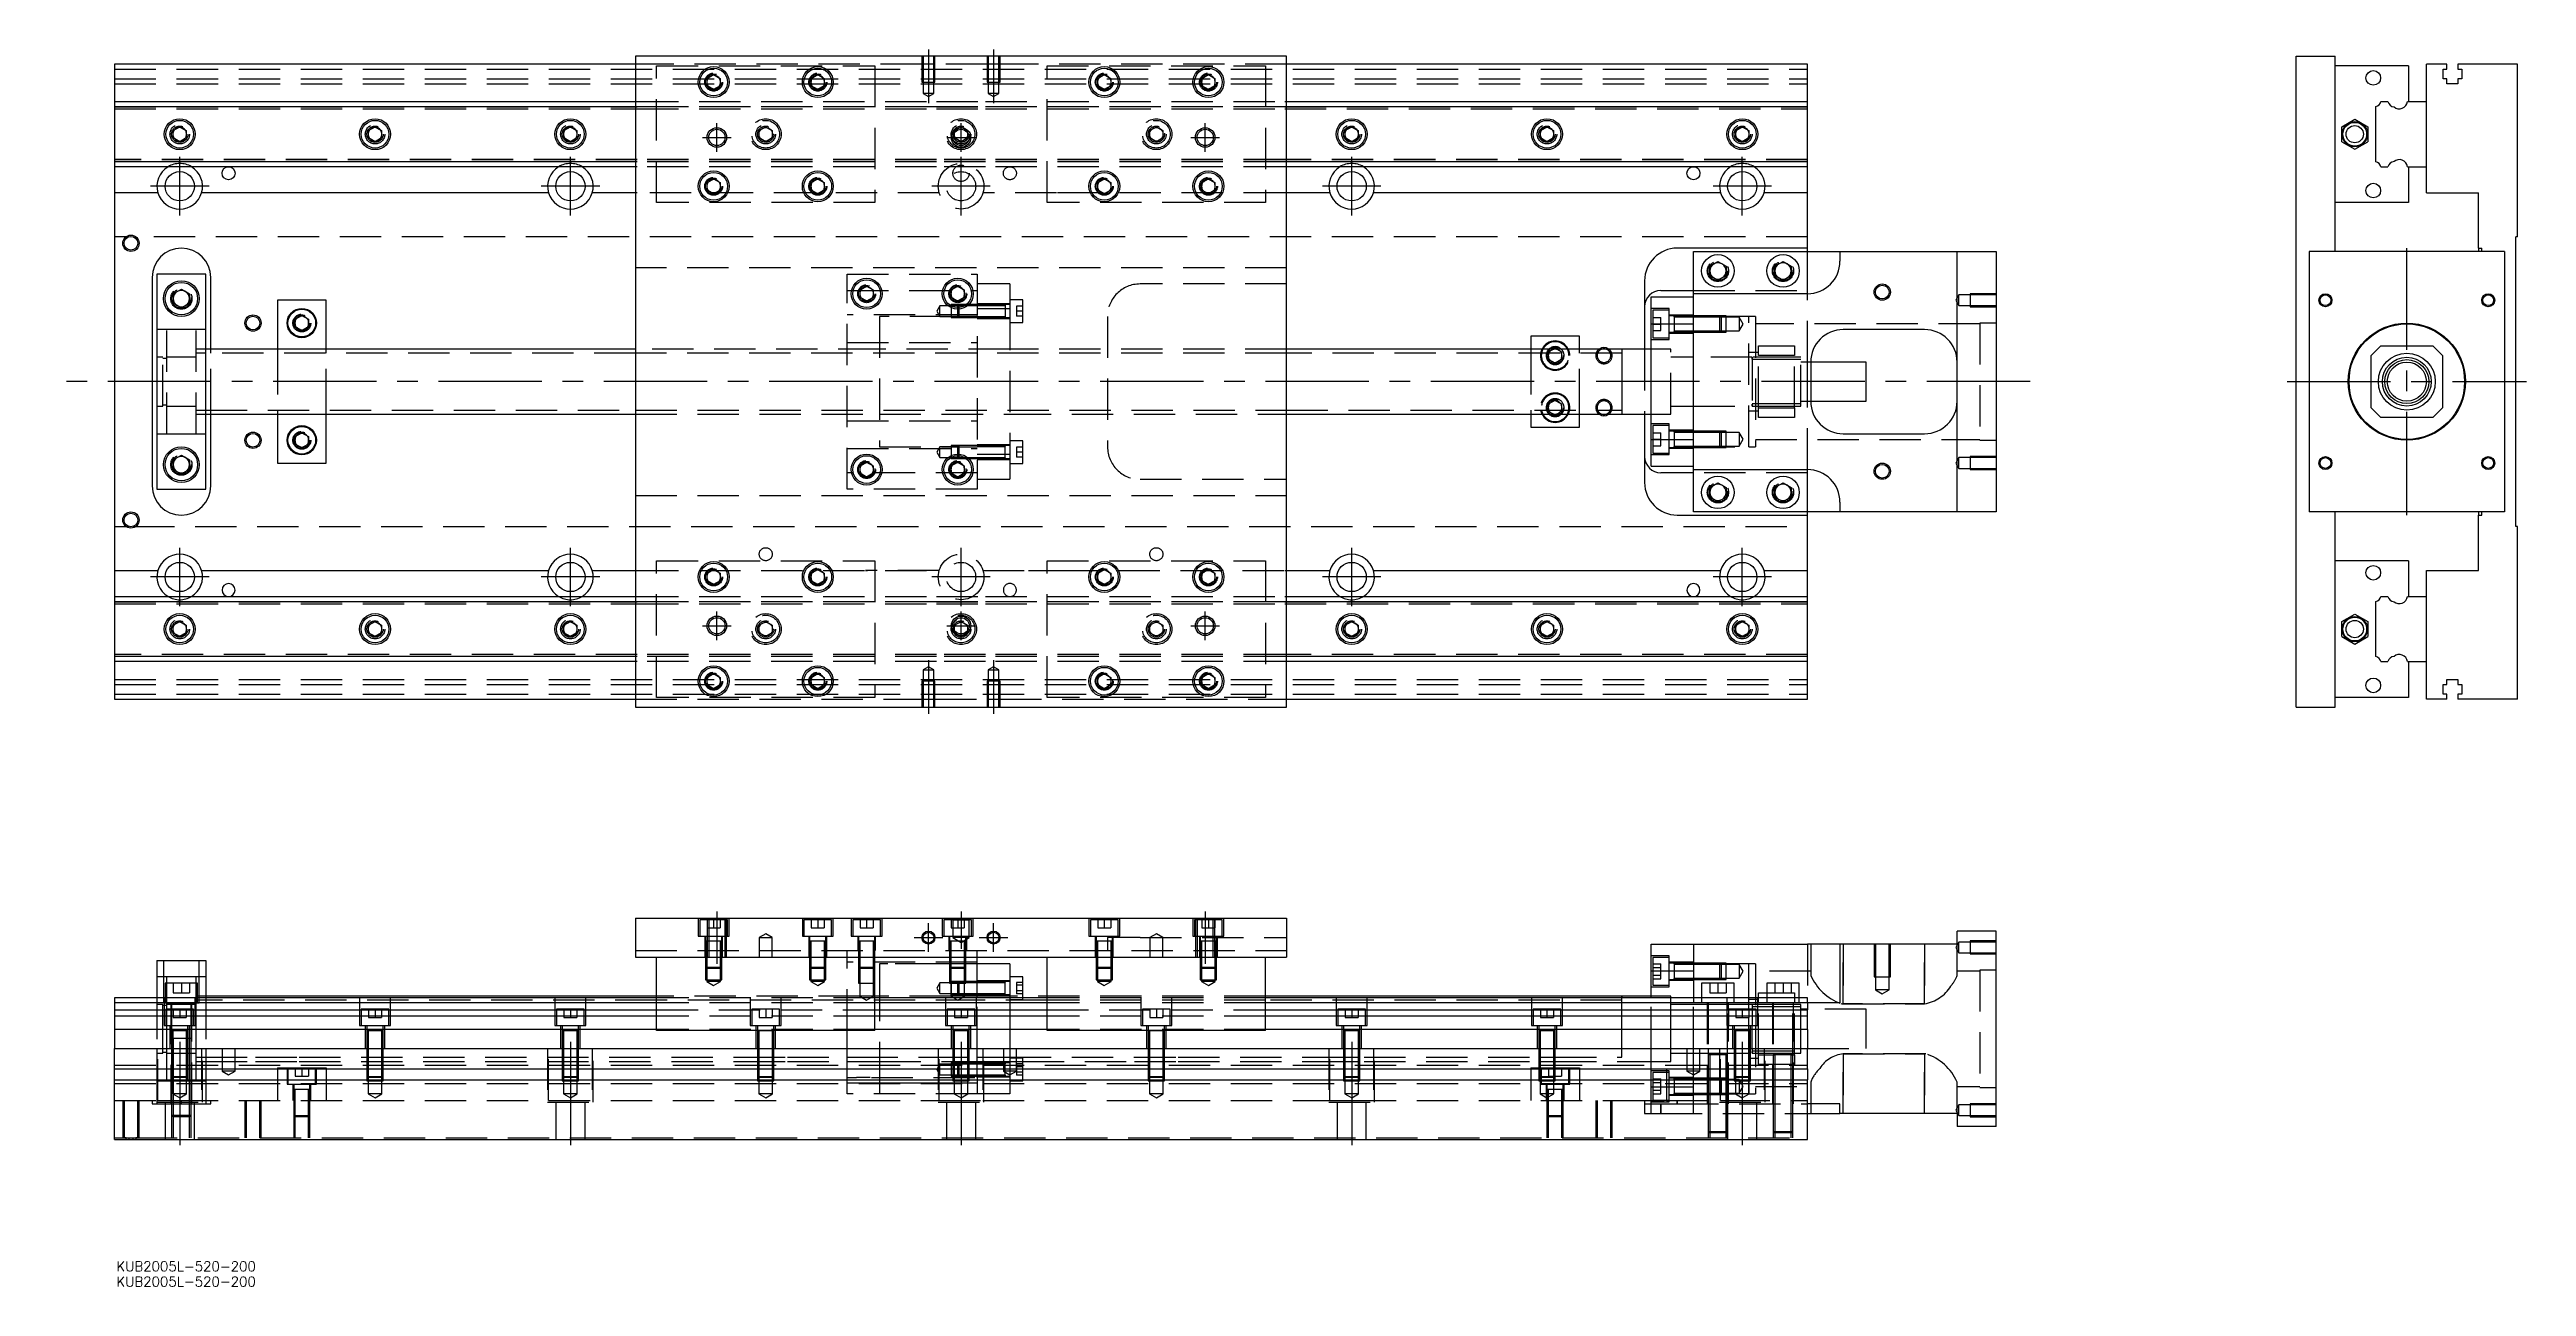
# Model space of a CAD drawing. Extents: x -20 to 741, y -278 to 102.
import ezdxf

# ---------------------------------------------------------------- set-up
doc = ezdxf.new("R2010")
doc.units = 0
doc.linetypes.add('CENTER', pattern=[50.8, 31.75, -6.35, 6.35, -6.35])
doc.linetypes.add('DASHED', pattern=[19.05, 12.7, -6.35])
doc.layers.get('0').update_dxf_attribs({"linetype": 'CONTINUOUS'})
doc.layers.add('CENTER', color=1, linetype='CENTER')
doc.styles.get("Standard").update_dxf_attribs({"font": 'txt.shx', "height": 3, "bigfont": 'bigfont.shx'})

# ---------------------------------------------------------------- blocks, each defined once
blk = doc.blocks.new('*U2')
at = {"color": 7, "linetype": 'CONTINUOUS'}
blk.add_text('KUB2005L-520-200', height=3, dxfattribs=at).set_placement((0.55, -277.91))
blk = doc.blocks.new('*U3')
at = {"color": 7, "linetype": 'CONTINUOUS'}
blk.add_text('KUB2005L-520-200', height=3, dxfattribs=at).set_placement((0.55, -273.23))

msp = doc.modelspace()

# ---------------------------------------------------------------- linework, layer by layer
at = {"color": 7, "linetype": 'CONTINUOUS'}
for p, q in [((360, 100), (160, 100)), ((160, 100), (160, -100)), ((360, -100), (360, 100)), ((670.13, -100), (670.13, 100)), ((670.13, 100), (682.13, 100)), ((682.13, 40), (682.13, 100)), ((0, 97.5), (0, 86)), ((160, 97.5), (0, 97.5)), ((182, 93.1547), (184, 94.309402)), ((182, 90.8453), (182, 93.1547)), ((184, 94.309402), (186, 93.1547)), ((186, 93.1547), (186, 90.8453)), ((214, 93.1547), (216, 94.309402)), ((214, 90.8453), (214, 93.1547)), ((216, 94.309402), (218, 93.1547)), ((218, 93.1547), (218, 90.8453)), ((302, 93.1547), (304, 94.309402)), ((302, 90.8453), (302, 93.1547)), ((304, 94.309402), (306, 93.1547)), ((306, 93.1547), (306, 90.8453)), ((334, 93.1547), (336, 94.309402)), ((334, 90.8453), (334, 93.1547)), ((336, 94.309402), (338, 93.1547)), ((338, 93.1547), (338, 90.8453)), ((520, 97.5), (360, 97.5)), ((520, 86), (520, 97.5)), ((704.63, 97), (682.13, 97)), ((704.63, 97), (704.63, 86)), ((710.13, 86), (710.13, 97.5)), ((716.43, 97.5), (710.13, 97.5)), ((715.28, 96), (716.43, 96)), ((715.28, 93), (715.28, 96)), ((716.43, 93), (715.28, 93)), ((716.43, 96), (716.43, 97.5)), ((716.43, 91.5), (716.43, 93)), ((719.83, 91.5), (716.43, 91.5)), ((719.83, 97.5), (719.83, 96)), ((738.13, 97.5), (719.83, 97.5)), ((719.83, 96), (720.98, 96)), ((719.83, 93), (719.83, 91.5)), ((720.98, 93), (719.83, 93)), ((720.98, 96), (720.98, 93)), ((738.13, 44.5), (738.13, 97.5)), ((0, 86), (0, 84.460392)), ((0, 86), (160, 86)), ((0, 84.460392), (0, 67.539608)), ((0, 84.460392), (160, 84.460392)), ((184, 89.690598), (182, 90.8453)), ((186, 90.8453), (184, 89.690598)), ((216, 89.690598), (214, 90.8453)), ((218, 90.8453), (216, 89.690598)), ((304, 89.690598), (302, 90.8453)), ((306, 90.8453), (304, 89.690598)), ((336, 89.690598), (334, 90.8453)), ((338, 90.8453), (336, 89.690598)), ((360, 86), (520, 86)), ((360, 84.460392), (520, 84.460392)), ((520, 84.460392), (520, 86)), ((520, 67.539608), (520, 84.460392)), ((694.63, 67.539608), (694.63, 84.460392)), ((696.169608, 86), (698.290392, 86)), ((704.311934, 86), (710.13, 86)), ((710.13, 66), (710.13, 86)), ((710.13, 66), (710.13, 86)), ((18, 77.1547), (20, 78.309402)), ((18, 74.8453), (18, 77.1547)), ((20, 78.309402), (22, 77.1547)), ((22, 77.1547), (22, 74.8453)), ((78, 77.1547), (80, 78.309402)), ((78, 74.8453), (78, 77.1547)), ((80, 78.309402), (82, 77.1547)), ((82, 77.1547), (82, 74.8453)), ((138, 77.1547), (140, 78.309402)), ((138, 74.8453), (138, 77.1547)), ((140, 78.309402), (142, 77.1547)), ((142, 77.1547), (142, 74.8453)), ((378, 77.1547), (380, 78.309402)), ((378, 74.8453), (378, 77.1547)), ((380, 78.309402), (382, 77.1547)), ((382, 77.1547), (382, 74.8453)), ((438, 77.1547), (440, 78.309402)), ((438, 74.8453), (438, 77.1547)), ((440, 78.309402), (442, 77.1547)), ((442, 77.1547), (442, 74.8453)), ((498, 77.1547), (500, 78.309402)), ((498, 74.8453), (498, 77.1547)), ((500, 78.309402), (502, 77.1547)), ((502, 77.1547), (502, 74.8453)), ((684.130002, 78.309401), (688.130002, 80.618802)), ((684.130002, 73.690599), (684.130002, 78.309401)), ((688.130002, 80.618802), (692.130002, 78.309401)), ((692.130002, 78.309401), (692.130002, 73.690599)), ((20, 73.690598), (18, 74.8453)), ((22, 74.8453), (20, 73.690598)), ((80, 73.690598), (78, 74.8453)), ((82, 74.8453), (80, 73.690598)), ((140, 73.690598), (138, 74.8453)), ((142, 74.8453), (140, 73.690598)), ((380, 73.690598), (378, 74.8453)), ((382, 74.8453), (380, 73.690598)), ((440, 73.690598), (438, 74.8453)), ((442, 74.8453), (440, 73.690598)), ((500, 73.690598), (498, 74.8453)), ((502, 74.8453), (500, 73.690598)), ((684.130002, 73.690599), (688.130002, 71.381198)), ((688.130002, 71.381198), (692.130002, 73.690599)), ((160, 67.539608), (0, 67.539608)), ((0, 67.539608), (0, 66)), ((160, 66), (0, 66)), ((0, 66), (0, 58)), ((182, 61.1547), (184, 62.309402)), ((182, 58.8453), (182, 61.1547)), ((184, 62.309402), (186, 61.1547)), ((186, 61.1547), (186, 58.8453)), ((214, 61.1547), (216, 62.309402)), ((214, 58.8453), (214, 61.1547)), ((216, 62.309402), (218, 61.1547)), ((218, 61.1547), (218, 58.8453)), ((302, 61.1547), (304, 62.309402)), ((302, 58.8453), (302, 61.1547)), ((304, 62.309402), (306, 61.1547)), ((306, 61.1547), (306, 58.8453)), ((334, 61.1547), (336, 62.309402)), ((334, 58.8453), (334, 61.1547)), ((336, 62.309402), (338, 61.1547)), ((338, 61.1547), (338, 58.8453)), ((520, 67.539608), (360, 67.539608)), ((520, 66), (360, 66)), ((520, 66), (520, 67.539608)), ((520, 58), (520, 66)), ((696.169608, 66), (698.290392, 66)), ((704.311934, 66), (710.13, 66)), ((704.63, 66), (704.63, 55)), ((710.13, 58), (710.13, 66)), ((13.291796, 58), (0, 58)), ((0, 58), (0, -58)), ((133.291796, 58), (26.708204, 58)), ((160, 58), (146.708204, 58)), ((184, 57.690598), (182, 58.8453)), ((186, 58.8453), (184, 57.690598)), ((216, 57.690598), (214, 58.8453)), ((218, 58.8453), (216, 57.690598)), ((304, 57.690598), (302, 58.8453)), ((306, 58.8453), (304, 57.690598)), ((336, 57.690598), (334, 58.8453)), ((338, 58.8453), (336, 57.690598)), ((373.291796, 58), (360, 58)), ((493.291796, 58), (386.708204, 58)), ((520, 58), (506.708204, 58)), ((520, 41), (520, 58)), ((704.63, 55), (682.13, 55)), ((710.13, 58), (726.13, 58)), ((726.13, 41), (726.13, 58)), ((520, 41), (480, 41)), ((485, 27), (485, 40)), ((485, 40), (530, 40)), ((520, 40), (520, 41)), ((530, 40), (530, 37)), ((530, 40), (566, 40)), ((566, -40), (566, 40)), ((566, 40), (578, 40)), ((578, 40), (578, -40)), ((674.13, 40), (674.13, -40)), ((734.13, 40), (674.13, 40)), ((726.13, 41), (727.13, 41)), ((726.13, 41), (726.13, 40)), ((727.13, 40), (727.13, 41)), ((734.13, 40), (734.13, -40)), ((737.63, -44.5), (737.63, 44.5)), ((738.13, 44.5), (737.63, 44.5)), ((11.5, 32), (11.5, -32)), ((13, 33), (13, -33)), ((28, 33), (13, 33)), ((28, -33), (28, 33)), ((29.5, 10), (29.5, 32)), ((470, 31), (470, 10)), ((490, 35.443376), (492.5, 36.886752)), ((490, 32.556624), (490, 35.443376)), ((492.5, 31.113248), (490, 32.556624)), ((492.5, 36.886752), (495, 35.443376)), ((495, 32.556624), (492.5, 31.113248)), ((495, 35.443376), (495, 32.556624)), ((510, 35.443376), (512.5, 36.886752)), ((510, 32.556624), (510, 35.443376)), ((512.5, 31.113248), (510, 32.556624)), ((512.5, 36.886752), (515, 35.443376)), ((515, 32.556624), (512.5, 31.113248)), ((515, 35.443376), (515, 32.556624)), ((18, 26.943376), (20.5, 28.386752)), ((18, 24.056624), (18, 26.943376)), ((20.5, 22.613248), (18, 24.056624)), ((20.5, 28.386752), (23, 26.943376)), ((23, 24.056624), (20.5, 22.613248)), ((23, 26.943376), (23, 24.056624)), ((50, 25), (50, 10)), ((65, 25), (50, 25)), ((65, 10), (65, 25)), ((229, 28.1547), (231, 29.309402)), ((229, 25.8453), (229, 28.1547)), ((231, 24.690598), (229, 25.8453)), ((231, 29.309402), (233, 28.1547)), ((233, 25.8453), (231, 24.690598)), ((233, 28.1547), (233, 25.8453)), ((257, 28.1547), (259, 29.309402)), ((257, 25.8453), (257, 28.1547)), ((259, 24.690598), (257, 25.8453)), ((259, 29.309402), (261, 28.1547)), ((261, 25.8453), (259, 24.690598)), ((261, 28.1547), (261, 25.8453)), ((472, 26), (485, 26)), ((472, 17.78342), (472, 26)), ((475, 28), (485, 28)), ((520, 27), (485, 27)), ((485, 17.78342), (485, 27)), ((55.5, 19.1547), (57.5, 20.309402)), ((55.5, 16.8453), (55.5, 19.1547)), ((57.5, 15.690598), (55.5, 16.8453)), ((57.5, 20.309402), (59.5, 19.1547)), ((59.5, 16.8453), (57.5, 15.690598)), ((59.5, 19.1547), (59.5, 16.8453)), ((273.6, 19.65063), (273.6, 19.651316)), ((472, 17.78342), (485, 17.78342)), ((472, -17.78342), (472, 17.78342)), ((485, -17.78342), (485, 17.78342)), ((485, -17.78342), (485, 17.78342)), ((556, 16), (531, 16)), ((160, 10), (28, 10)), ((463, 10), (360, 10)), ((450, 14), (435, 14)), ((435, 14), (435, 10)), ((441.964102, 10), (442.5, 10.309402)), ((442.5, 10.309402), (443.035898, 10)), ((450, 10), (450, 14)), ((463, 10), (462.995, 10)), ((463, 10.000006), (463, -10.000006)), ((472, 10), (463, 10)), ((463.005, 10), (463, 10)), ((696.13, 11), (693.13, 8)), ((693.13, -8), (693.13, 8)), ((696.13, 11), (712.13, 11)), ((715.13, 8), (712.13, 11)), ((715.13, 8), (715.13, -8)), ((521, 6), (521, -6)), ((538, 6), (521, 6)), ((538, -6), (538, 6)), ((521, -6), (538, -6)), ((28, -10), (160, -10)), ((29.5, -32), (29.5, -10)), ((50, -10), (50, -25)), ((65, -25), (65, -10)), ((360, -10), (463, -10)), ((435, -10), (435, -14)), ((435, -14), (450, -14)), ((442.5, -10.309402), (441.964102, -10)), ((443.035898, -10), (442.5, -10.309402)), ((450, -14), (450, -10)), ((462.995, -10), (463, -10)), ((463, -10), (472, -10)), ((463, -10), (463.005, -10)), ((470, -10), (470, -31)), ((693.13, -8), (696.13, -11)), ((712.13, -11), (696.13, -11)), ((712.13, -11), (715.13, -8)), ((18, -24.056624), (20.5, -22.613248)), ((20.5, -22.613248), (23, -24.056624)), ((55.5, -16.8453), (57.5, -15.690598)), ((55.5, -19.1547), (55.5, -16.8453)), ((57.5, -20.309402), (55.5, -19.1547)), ((57.5, -15.690598), (59.5, -16.8453)), ((59.5, -19.1547), (57.5, -20.309402)), ((59.5, -16.8453), (59.5, -19.1547)), ((472, -17.78342), (485, -17.78342)), ((472, -26), (472, -17.78342)), ((485, -27), (485, -17.78342)), ((531, -16), (556, -16)), ((18, -26.943376), (18, -24.056624)), ((20.5, -28.386752), (18, -26.943376)), ((23, -26.943376), (20.5, -28.386752)), ((23, -24.056624), (23, -26.943376)), ((50, -25), (65, -25)), ((229, -25.8453), (231, -24.690598)), ((229, -28.1547), (229, -25.8453)), ((231, -29.309402), (229, -28.1547)), ((231, -24.690598), (233, -25.8453)), ((233, -28.1547), (231, -29.309402)), ((233, -25.8453), (233, -28.1547)), ((257, -25.8453), (259, -24.690598)), ((257, -28.1547), (257, -25.8453)), ((259, -29.309402), (257, -28.1547)), ((259, -24.690598), (261, -25.8453)), ((261, -28.1547), (259, -29.309402)), ((261, -25.8453), (261, -28.1547)), ((273.6, -23.65064), (273.6, -23.649954)), ((472, -26), (485, -26)), ((485, -28), (475, -28)), ((485, -27), (520, -27)), ((485, -40), (485, -27)), ((13, -33), (28, -33)), ((490, -32.556624), (492.5, -31.113248)), ((490, -35.443376), (490, -32.556624)), ((492.5, -36.886752), (490, -35.443376)), ((492.5, -31.113248), (495, -32.556624)), ((495, -35.443376), (492.5, -36.886752)), ((495, -32.556624), (495, -35.443376)), ((510, -32.556624), (512.5, -31.113248)), ((510, -35.443376), (510, -32.556624)), ((512.5, -36.886752), (510, -35.443376)), ((512.5, -31.113248), (515, -32.556624)), ((515, -35.443376), (512.5, -36.886752)), ((515, -32.556624), (515, -35.443376)), ((530, -37), (530, -40)), ((480, -41), (520, -41)), ((530, -40), (485, -40)), ((520, -41), (520, -40)), ((520, -58), (520, -41)), ((566, -40), (530, -40)), ((578, -40), (566, -40)), ((734.13, -40), (674.13, -40)), ((682.13, -100), (682.13, -40)), ((726.13, -40), (726.13, -41)), ((726.13, -41), (727.13, -41)), ((726.13, -58), (726.13, -41)), ((727.13, -41), (727.13, -40)), ((738.13, -44.5), (737.63, -44.5)), ((738.13, -97.5), (738.13, -44.5)), ((0, -58), (0, -66)), ((0, -58), (13.291796, -58)), ((26.708204, -58), (133.291796, -58)), ((146.708204, -58), (160, -58)), ((182, -58.8453), (184, -57.690598)), ((182, -61.1547), (182, -58.8453)), ((184, -57.690598), (186, -58.8453)), ((186, -58.8453), (186, -61.1547)), ((214, -58.8453), (216, -57.690598)), ((214, -61.1547), (214, -58.8453)), ((216, -57.690598), (218, -58.8453)), ((218, -58.8453), (218, -61.1547)), ((302, -58.8453), (304, -57.690598)), ((302, -61.1547), (302, -58.8453)), ((304, -57.690598), (306, -58.8453)), ((306, -58.8453), (306, -61.1547)), ((334, -58.8453), (336, -57.690598)), ((334, -61.1547), (334, -58.8453)), ((336, -57.690598), (338, -58.8453)), ((338, -58.8453), (338, -61.1547)), ((360, -58), (373.291796, -58)), ((386.708204, -58), (493.291796, -58)), ((506.708204, -58), (520, -58)), ((520, -66), (520, -58)), ((704.63, -55), (682.13, -55)), ((704.63, -55), (704.63, -66)), ((710.13, -66), (710.13, -58)), ((710.13, -58), (726.13, -58)), ((0, -66), (0, -67.539608)), ((0, -66), (160, -66)), ((0, -67.539608), (160, -67.539608)), ((0, -67.539608), (0, -84.460392)), ((184, -62.309402), (182, -61.1547)), ((186, -61.1547), (184, -62.309402)), ((216, -62.309402), (214, -61.1547)), ((218, -61.1547), (216, -62.309402)), ((304, -62.309402), (302, -61.1547)), ((306, -61.1547), (304, -62.309402)), ((336, -62.309402), (334, -61.1547)), ((338, -61.1547), (336, -62.309402)), ((360, -66), (520, -66)), ((360, -67.539608), (520, -67.539608)), ((520, -67.539608), (520, -66)), ((520, -84.460392), (520, -67.539608)), ((694.63, -84.460392), (694.63, -67.539608)), ((696.169608, -66), (698.290392, -66)), ((704.311934, -66), (710.13, -66)), ((710.13, -86), (710.13, -66)), ((710.13, -86), (710.13, -66)), ((18, -74.8453), (20, -73.690598)), ((18, -77.1547), (18, -74.8453)), ((20, -73.690598), (22, -74.8453)), ((22, -74.8453), (22, -77.1547)), ((78, -74.8453), (80, -73.690598)), ((78, -77.1547), (78, -74.8453)), ((80, -73.690598), (82, -74.8453)), ((82, -74.8453), (82, -77.1547)), ((138, -74.8453), (140, -73.690598)), ((138, -77.1547), (138, -74.8453)), ((140, -73.690598), (142, -74.8453)), ((142, -74.8453), (142, -77.1547)), ((378, -74.8453), (380, -73.690598)), ((378, -77.1547), (378, -74.8453)), ((380, -73.690598), (382, -74.8453)), ((382, -74.8453), (382, -77.1547)), ((438, -74.8453), (440, -73.690598)), ((438, -77.1547), (438, -74.8453)), ((440, -73.690598), (442, -74.8453)), ((442, -74.8453), (442, -77.1547)), ((498, -74.8453), (500, -73.690598)), ((498, -77.1547), (498, -74.8453)), ((500, -73.690598), (502, -74.8453)), ((502, -74.8453), (502, -77.1547)), ((684.130002, -73.690599), (688.130002, -71.381198)), ((684.130002, -78.309401), (684.130002, -73.690599)), ((688.130002, -71.381198), (692.130002, -73.690599)), ((692.130002, -73.690599), (692.130002, -78.309401)), ((20, -78.309402), (18, -77.1547)), ((22, -77.1547), (20, -78.309402)), ((80, -78.309402), (78, -77.1547)), ((82, -77.1547), (80, -78.309402)), ((140, -78.309402), (138, -77.1547)), ((142, -77.1547), (140, -78.309402)), ((380, -78.309402), (378, -77.1547)), ((382, -77.1547), (380, -78.309402)), ((440, -78.309402), (438, -77.1547)), ((442, -77.1547), (440, -78.309402)), ((500, -78.309402), (498, -77.1547)), ((502, -77.1547), (500, -78.309402)), ((684.130002, -78.309401), (688.130002, -80.618802)), ((688.130002, -80.618802), (692.130002, -78.309401)), ((160, -84.460392), (0, -84.460392)), ((0, -84.460392), (0, -86)), ((160, -86), (0, -86)), ((0, -86), (0, -97.5)), ((182, -90.8453), (184, -89.690598)), ((182, -93.1547), (182, -90.8453)), ((184, -89.690598), (186, -90.8453)), ((186, -90.8453), (186, -93.1547)), ((214, -90.8453), (216, -89.690598)), ((214, -93.1547), (214, -90.8453)), ((216, -89.690598), (218, -90.8453)), ((218, -90.8453), (218, -93.1547)), ((302, -90.8453), (304, -89.690598)), ((302, -93.1547), (302, -90.8453)), ((304, -89.690598), (306, -90.8453)), ((306, -90.8453), (306, -93.1547)), ((334, -90.8453), (336, -89.690598)), ((334, -93.1547), (334, -90.8453)), ((336, -89.690598), (338, -90.8453)), ((338, -90.8453), (338, -93.1547)), ((520, -84.460392), (360, -84.460392)), ((520, -86), (360, -86)), ((520, -86), (520, -84.460392)), ((520, -97.5), (520, -86)), ((696.169608, -86), (698.290392, -86)), ((704.311934, -86), (710.13, -86)), ((704.63, -86), (704.63, -97)), ((710.13, -97.5), (710.13, -86)), ((0, -97.5), (160, -97.5)), ((184, -94.309402), (182, -93.1547)), ((186, -93.1547), (184, -94.309402)), ((216, -94.309402), (214, -93.1547)), ((218, -93.1547), (216, -94.309402)), ((304, -94.309402), (302, -93.1547)), ((306, -93.1547), (304, -94.309402)), ((336, -94.309402), (334, -93.1547)), ((338, -93.1547), (336, -94.309402)), ((360, -97.5), (520, -97.5)), ((704.63, -97), (682.13, -97)), ((716.43, -97.5), (710.13, -97.5)), ((715.28, -93), (716.43, -93)), ((715.28, -96), (715.28, -93)), ((716.43, -96), (715.28, -96)), ((716.43, -91.5), (719.83, -91.5)), ((716.43, -93), (716.43, -91.5)), ((716.43, -97.5), (716.43, -96)), ((719.83, -91.5), (719.83, -93)), ((719.83, -93), (720.98, -93)), ((719.83, -96), (719.83, -97.5)), ((720.98, -96), (719.83, -96)), ((738.13, -97.5), (719.83, -97.5)), ((720.98, -93), (720.98, -96)), ((160, -100), (360, -100)), ((670.13, -100), (682.13, -100)), ((160, -164.77), (160, -176.77)), ((160, -164.77), (360, -164.77)), ((360, -164.77), (360, -176.77)), ((472, -172.77), (485, -172.77)), ((472, -180.98658), (472, -172.77)), ((485, -172.77), (485, -189.27)), ((485, -172.77), (520, -172.77)), ((530, -172.77), (520, -172.77)), ((530, -172.77), (530, -190.77)), ((566, -172.77), (530, -172.77)), ((566, -172.77), (566, -168.77)), ((578, -168.77), (566, -168.77)), ((578, -228.77), (578, -168.77)), ((13, -177.77), (13, -189.27)), ((13, -177.77), (28, -177.77)), ((28, -177.77), (28, -189.27)), ((160, -176.77), (360, -176.77)), ((166.5, -199.27), (166.5, -176.77)), ((233.5, -199.27), (233.5, -176.77)), ((265, -189.27), (265, -176.77)), ((275, -178.77), (265, -178.77)), ((275, -178.77), (275, -189.27)), ((286.5, -199.27), (286.5, -176.77)), ((353.5, -199.27), (353.5, -176.77)), ((472, -180.98658), (485, -180.98658)), ((472, -189.27), (472, -180.98658)), ((479.1, -178.592326), (479.1, -178.99233)), ((479.1, -180.950286), (479.1, -181.234376)), ((166.5, -189.27), (0, -189.27)), ((0, -189.27), (0, -190.809608)), ((166.5, -188.77), (28, -188.77)), ((286.5, -189.27), (233.5, -189.27)), ((279, -182.77), (275, -182.77)), ((279, -189.27), (279, -182.77)), ((463, -188.77), (353.5, -188.77)), ((520, -189.27), (353.5, -189.27)), ((463, -188.77), (462.995, -188.77)), ((463, -188.769994), (463, -189.27)), ((463, -188.770502), (463, -188.77)), ((472, -188.77), (463, -188.77)), ((463.005, -188.77), (463, -188.77)), ((463, -189.267168), (463, -188.770502)), ((497.5, -184.77), (487.5, -184.77)), ((487.5, -184.77), (487.5, -189.27)), ((497.5, -189.27), (497.5, -184.77)), ((517.5, -184.77), (507.5, -184.77)), ((507.5, -184.77), (507.5, -189.27)), ((517.5, -189.27), (517.5, -184.77)), ((520, -190.809608), (520, -189.27)), ((0, -190.809608), (0, -192.930392)), ((166.5, -190.809608), (0, -190.809608)), ((0, -192.930392), (166.5, -192.930392)), ((0, -192.930392), (0, -194.840532)), ((0, -194.840532), (0, -198.951934)), ((166.5, -194.840532), (0, -194.840532)), ((286.5, -190.809608), (233.5, -190.809608)), ((233.5, -192.930392), (286.5, -192.930392)), ((286.5, -194.840532), (233.5, -194.840532)), ((520, -190.809608), (353.5, -190.809608)), ((353.5, -192.930392), (520, -192.930392)), ((520, -194.840532), (353.5, -194.840532)), ((503, -191.269994), (503, -192.02)), ((530, -190.77), (520, -190.77)), ((520, -190.809608), (520, -192.930392)), ((520, -194.840532), (520, -192.930392)), ((520, -198.951934), (520, -194.840532)), ((166.5, -198.951934), (0, -198.951934)), ((0, -198.951934), (0, -204.77)), ((0, -204.77), (520, -204.77)), ((0, -211.07), (0, -204.77)), ((17.9, -201.77), (17.499994, -201.77)), ((22.5, -201.77), (22.1, -201.77)), ((23.500006, -201.77), (22.5, -201.77)), ((233.5, -199.27), (166.5, -199.27)), ((286.5, -198.951934), (233.5, -198.951934)), ((353.5, -199.27), (286.5, -199.27)), ((520, -198.951934), (353.5, -198.951934)), ((520, -198.951934), (520, -204.77)), ((520, -211.07), (520, -204.77)), ((0, -211.07), (520, -211.07)), ((0, -214.47), (0, -211.07)), ((273.6, -209.62), (273.6, -209.269994)), ((273.6, -213.270006), (273.6, -212.92)), ((520, -211.07), (520, -214.47)), ((0, -232.77), (0, -214.47)), ((0, -214.47), (520, -214.47)), ((18, -214.47), (18, -214.77)), ((479.1, -213.947664), (479.1, -213.948522)), ((479.1, -213.948522), (479.1, -214.47)), ((479.1, -216.297638), (479.1, -216.57851)), ((479.1, -218.214666), (479.1, -218.947674)), ((490, -214.34767), (489.5, -214.34767)), ((489.5, -218.54767), (490, -218.54767)), ((520, -232.77), (520, -214.47)), ((530, -221.77), (520, -221.77)), ((520, -224.77), (530, -224.77)), ((530, -224.77), (530, -221.77)), ((566, -224.77), (530, -224.77)), ((566, -224.77), (566, -228.77)), ((0, -232.77), (520, -232.77)), ((578, -228.77), (566, -228.77))]:
    msp.add_line(p, q, dxfattribs=at)
at = {"color": 3, "linetype": 'DASHED'}
for p, q in [((248.000006, 100), (248.000006, 92)), ((248.35, 100), (248.35, 92)), ((251.65, 92), (251.65, 100)), ((251.999994, 92), (251.999994, 100)), ((268.000006, 100), (268.000006, 92)), ((268.35, 100), (268.35, 92)), ((271.65, 92), (271.65, 100)), ((271.999994, 92), (271.999994, 100)), ((0, 96), (520, 96)), ((0, 93), (520, 93)), ((0, 91.5), (520, 91.5)), ((248.000006, 97.5), (160, 97.5)), ((166.5, 55), (166.5, 97)), ((166.5, 97), (233.5, 97)), ((233.5, 97), (233.5, 55)), ((251.999994, 97.5), (248.000006, 97.5)), ((248.000006, 92), (251.999994, 92)), ((248.35, 92), (248.35, 88.5)), ((251.65, 88.5), (251.65, 92)), ((268.000006, 97.5), (251.999994, 97.5)), ((271.999994, 97.5), (268.000006, 97.5)), ((268.000006, 92), (271.999994, 92)), ((268.35, 92), (268.35, 88.5)), ((271.65, 88.5), (271.65, 92)), ((360, 97.5), (271.999994, 97.5)), ((286.5, 55), (286.5, 97)), ((286.5, 97), (353.5, 97)), ((353.5, 97), (353.5, 55)), ((0, 84.403994), (160.5, 84.403994)), ((0, 83.8), (160.5, 83.8)), ((160, 86), (160.5, 86)), ((160, 84.460392), (160.5, 84.460392)), ((160.5, 86), (252.5, 86)), ((160.5, 84.460392), (252.5, 84.460392)), ((252.5, 84.403994), (160.5, 84.403994)), ((160.5, 83.8), (252.5, 83.8)), ((251.65, 88.5), (248.35, 88.5)), ((248.35, 88.5), (250, 87.547372)), ((250, 87.547372), (251.65, 88.5)), ((252.5, 86), (267.5, 86)), ((252.5, 84.460392), (267.5, 84.460392)), ((252.5, 84.403994), (267.5, 84.403994)), ((252.5, 83.8), (267.5, 83.8)), ((267.5, 86), (359.5, 86)), ((267.5, 84.460392), (359.5, 84.460392)), ((359.5, 84.403994), (267.5, 84.403994)), ((267.5, 83.8), (359.5, 83.8)), ((271.65, 88.5), (268.35, 88.5)), ((268.35, 88.5), (270, 87.547372)), ((270, 87.547372), (271.65, 88.5)), ((359.5, 86), (360, 86)), ((359.5, 84.460392), (360, 84.460392)), ((359.5, 84.403994), (520, 84.403994)), ((359.5, 83.8), (520, 83.8)), ((17.5, 76), (17.534018, 76.411016)), ((77.5, 76), (77.534018, 76.411016)), ((137.5, 76), (137.534018, 76.411016)), ((197.5, 76), (197.534018, 76.411016)), ((198, 77.1547), (200, 78.309402)), ((198, 74.8453), (198, 77.1547)), ((200, 78.309402), (202, 77.1547)), ((202, 77.1547), (202, 74.8453)), ((257.5, 76), (257.534018, 76.411016)), ((258, 77.1547), (260, 78.309402)), ((258, 74.8453), (258, 77.1547)), ((260, 78.309402), (262, 77.1547)), ((262, 77.1547), (262, 74.8453)), ((318, 77.1547), (320, 78.309402)), ((318, 74.8453), (318, 77.1547)), ((320, 78.309402), (322, 77.1547)), ((322, 77.1547), (322, 74.8453)), ((322.483582, 76.286038), (322.5, 76)), ((377.5, 76), (377.534018, 76.411016)), ((437.5, 76), (437.534018, 76.411016)), ((497.5, 76), (497.534018, 76.411016)), ((200, 73.690598), (198, 74.8453)), ((202, 74.8453), (200, 73.690598)), ((260, 73.690598), (258, 74.8453)), ((262, 74.8453), (260, 73.690598)), ((320, 73.690598), (318, 74.8453)), ((322, 74.8453), (320, 73.690598)), ((160.5, 68.2), (0, 68.2)), ((160.5, 67.596006), (0, 67.596006)), ((160.5, 67.539608), (160, 67.539608)), ((160.5, 66), (160, 66)), ((252.5, 68.2), (160.5, 68.2)), ((252.5, 67.596006), (160.5, 67.596006)), ((252.5, 67.539608), (160.5, 67.539608)), ((252.5, 66), (160.5, 66)), ((267.5, 68.2), (252.5, 68.2)), ((267.5, 67.596006), (252.5, 67.596006)), ((267.5, 67.539608), (252.5, 67.539608)), ((267.5, 66), (252.5, 66)), ((359.5, 68.2), (267.5, 68.2)), ((359.5, 67.596006), (267.5, 67.596006)), ((359.5, 67.539608), (267.5, 67.539608)), ((359.5, 66), (267.5, 66)), ((520, 68.2), (359.5, 68.2)), ((520, 67.596006), (359.5, 67.596006)), ((360, 67.539608), (359.5, 67.539608)), ((360, 66), (359.5, 66)), ((160.5, 58), (160, 58)), ((253.291796, 58), (160.5, 58)), ((233.5, 55), (166.5, 55)), ((215.464102, 58), (215.359688, 58)), ((216.640312, 58), (216.535898, 58)), ((289.308422, 58), (266.708204, 58)), ((353.5, 55), (286.5, 55)), ((359.5, 58), (289.308422, 58)), ((303.464102, 58), (303.359688, 58)), ((304.640312, 58), (304.535898, 58)), ((360, 58), (359.5, 58)), ((4.359688, 44.5), (0, 44.5)), ((520, 44.5), (5.640312, 44.5)), ((520, 28), (520, 40)), ((360, 35), (160, 35)), ((225, -33), (225, 33)), ((225, 33), (265, 33)), ((265, 33), (265, -33)), ((489.5, 34), (489.520026, 34.346056)), ((515.477798, 34.364306), (515.5, 34)), ((23.477798, 25.864306), (23.5, 25.5)), ((225, 28), (265, 28)), ((228.5, 27), (228.518502, 27.303588)), ((253.5, 23.300636), (252.547372, 21.650636)), ((253.5, 20.000636), (253.5, 23.300636)), ((257, 23.300636), (253.5, 23.300636)), ((257, 23.65063), (257, 23.25)), ((259.34998, 23.65063), (257, 23.65063)), ((258.99998, 23.300636), (257, 23.300636)), ((257, 23.25), (257, 22.691578)), ((259.35, 23.650636), (259, 23.300636)), ((259, 22.75), (259, 23.300636)), ((261.092176, 23.300636), (259, 23.300636)), ((261.616146, 23.65063), (259.349994, 23.65063)), ((259.35, 23.650636), (259.35, 22.764436)), ((261.616152, 23.650636), (259.35, 23.650636)), ((261.979462, 23.300636), (261.092176, 23.300636)), ((261.483582, 27.286038), (261.5, 27)), ((262.368118, 23.65063), (261.616146, 23.65063)), ((262.368124, 23.650636), (261.616152, 23.650636)), ((265, 23.300636), (261.979462, 23.300636)), ((265, 23.65063), (262.368118, 23.65063)), ((265, 23.650636), (262.368124, 23.650636)), ((275, 30), (265, 30)), ((275, 23.900636), (265, 23.900636)), ((273.605, 23.650636), (265.00002, 23.650636)), ((273.6, 23.300636), (265.00002, 23.300636)), ((275, 23.650636), (273.595, 23.650636)), ((273.6, 23.650636), (273.6, 19.650636)), ((275, 30), (275, 22.36068)), ((279, 25.150636), (275, 25.150636)), ((277, 23.150636), (277, 21.650636)), ((279, 23.150636), (277, 23.150636)), ((279, 18.150636), (279, 25.150636)), ((360, 30), (315, 30)), ((485, 28), (520, 28)), ((485, 17.78342), (485, 26)), ((520, 27), (520, 28)), ((520, 6), (520, 27)), ((566.5, 26.65), (565.547372, 25)), ((565.547372, 25), (566.5, 23.35)), ((566.5, 23.35), (566.5, 26.65)), ((570, 26.65), (566.5, 26.65)), ((566.5, 23.35), (570, 23.35)), ((570, 26.999994), (570, 23.000006)), ((578, 26.999994), (570, 26.999994)), ((578, 26.65), (570, 26.65)), ((570, 23.35), (578, 23.35)), ((570, 23.000006), (578, 23.000006)), ((16, 16), (13, 16)), ((16, -16), (16, 16)), ((25, 16), (16, 16)), ((25, -16), (25, 16)), ((28, 16), (25, 16)), ((55, 18), (55.012884, 18.253488)), ((265, 20.5), (225, 20.5)), ((235, 20), (235, -20)), ((257, 20), (235, 20)), ((252.547372, 21.650636), (253.5, 20.000636)), ((253.5, 20.000636), (257, 20.000636)), ((257, 22.691578), (257, 19.65064)), ((257, 20.000636), (258.99998, 20.000636)), ((259.000636, 20), (257, 20)), ((257, 19.65064), (259.34998, 19.65064)), ((259, 22.25), (259, 22.75)), ((259, 20.000636), (259, 22.25)), ((259, 20.000636), (259.35, 19.650636)), ((265, 20), (259.000636, 20)), ((259.349994, 19.65064), (265, 19.65064)), ((259.35, 22.764436), (259.35, 22.262912)), ((259.35, 22.262912), (259.35, 19.650636)), ((259.35, 19.650636), (265, 19.650636)), ((275, 22.36068), (265, 22.36068)), ((265, 19.400636), (275, 19.400636)), ((265.00002, 20.000636), (273.6, 20.000636)), ((265.00002, 19.650636), (273.605, 19.650636)), ((273.595, 19.650636), (275, 19.650636)), ((273.6, 19.650636), (273.6, 19.867096)), ((275, 22.36068), (275, -22.36068)), ((275, 18.150636), (279, 18.150636)), ((277, 21.650636), (277, 20.150636)), ((279, 21.650636), (277, 21.650636)), ((279, 20.150636), (277, 20.150636)), ((305, 20), (305, -20)), ((477.5, 22.42767), (472, 22.42767)), ((472.5, 21.92767), (472.5, 13.42767)), ((477.5, 21.92767), (472.5, 21.92767)), ((472.5, 19.67767), (475, 19.67767)), ((472.5, 17.67767), (475, 17.67767)), ((472.5, 15.67767), (475, 15.67767)), ((475, 17.67767), (475, 19.67767)), ((475, 15.67767), (475, 17.67767)), ((477.5, 12.92767), (477.5, 22.42767)), ((485, 20.42767), (477.5, 20.42767)), ((479.1, 20.17767), (477.5, 20.17767)), ((479.1, 20.17767), (479.095, 20.17767)), ((479.1, 20.17767), (479.1, 19.92022)), ((479.1, 19.920202), (479.1, 20.17767)), ((479.105, 20.17767), (479.1, 20.17767)), ((484.99998, 20.17767), (479.1, 20.17767)), ((479.1, 19.92022), (479.1, 15.435068)), ((484.99998, 19.77767), (479.1, 19.77767)), ((479.1, 15.57767), (484.99998, 15.57767)), ((479.1, 15.17767), (479.1, 15.435118)), ((479.1, 15.435068), (479.1, 15.17767)), ((493.1, 20.17767), (485, 20.17767)), ((493.1, 20.177664), (485, 20.177664)), ((502, 20), (485, 20)), ((493.5, 19.77767), (485, 19.77767)), ((485, 15.57767), (493.5, 15.57767)), ((493.1, 15.17767), (493.1, 20.17767)), ((493.5, 19.77767), (493.1, 20.17767)), ((493.1, 15.17767), (493.5, 15.57767)), ((495, 20.177664), (493.10002, 20.177664)), ((493.5, 19.77767), (493.5, 15.57767)), ((495, 19.77767), (493.50002, 19.77767)), ((493.50002, 15.57767), (495, 15.57767)), ((495, 15.177674), (495, 20.177664)), ((499, 19.77767), (495, 19.77767)), ((495, 15.57767), (499, 15.57767)), ((499, 19.77767), (499, 15.57767)), ((500.212436, 17.67767), (499, 19.77767)), ((499, 15.57767), (500.212436, 17.67767)), ((502, -20), (502, 20)), ((504, 20), (502, 20)), ((504, 20), (504, -20)), ((573, 17.75), (504, 17.75)), ((573, 18), (573, -18)), ((578, 18), (573, 18)), ((28, 10), (25, 10)), ((28, 8.75), (25, 8.75)), ((160, 8.75), (28, 8.75)), ((29.5, 8.75), (29.5, 10)), ((29.5, -8.75), (29.5, 8.75)), ((50, 10), (50, 8.75)), ((50, 8.75), (50, -8.75)), ((65, 8.75), (65, 10)), ((65, -8.75), (65, 8.75)), ((234.99998, 10), (160, 10)), ((360, 8.75), (160, 8.75)), ((225, 12), (265, 12)), ((275, 10), (235, 10)), ((360, 10), (275.00002, 10)), ((463, 8.75), (360, 8.75)), ((435, 10), (435, 8.75)), ((435, 8.75), (435, -8.75)), ((440, 8), (440.018502, 8.303588)), ((440.5, 9.1547), (441.964102, 10)), ((440.5, 8.75), (440.5, 9.1547)), ((440.5, 6.8453), (440.5, 8.75)), ((443.035898, 10), (444.5, 9.1547)), ((444.5, 9.1547), (444.5, 8.75)), ((444.5, 8.75), (444.5, 6.8453)), ((450, 8.75), (450, 10)), ((450, -8.75), (450, 8.75)), ((470, 10), (470, -10)), ((472, 12.92767), (477.5, 12.92767)), ((478, 10), (472, 10)), ((472.5, 13.42767), (477.5, 13.42767)), ((477.5, 15.17767), (479.1, 15.17767)), ((477.5, 14.92767), (485, 14.92767)), ((478, -10), (478, 10)), ((479.095, 15.17767), (479.1, 15.17767)), ((479.1, 15.17767), (479.105, 15.17767)), ((479.1, 15.17767), (484.99998, 15.17767)), ((485, 15.177674), (493.1, 15.177674)), ((485, 15.17767), (493.1, 15.17767)), ((493.10002, 15.177674), (495, 15.177674)), ((505, 9), (502, 9)), ((505, 11), (516, 11)), ((505, 8), (505, 11)), ((516, 8), (505, 8)), ((505, -8), (505, 8)), ((516, 11), (516, 8)), ((516, -8), (516, 8)), ((14.85, 7.5), (13, 7.5)), ((14.85, -7.5), (14.85, 7.5)), ((16, 7.15), (14.85, 7.15)), ((25, 7.5), (16, 7.5)), ((442.5, 5.690598), (440.5, 6.8453)), ((444.5, 6.8453), (442.5, 5.690598)), ((485, 7.5), (478, 7.5)), ((503.005, 7.5), (485, 7.5)), ((516, 7.5), (502.995, 7.5)), ((503, 6.950984), (503, 7.5)), ((503, 7.5), (503, 6.951128)), ((503, 6.951128), (503, -6.950984)), ((516, 6.75), (503, 6.75)), ((518, 7.5), (516, 7.5)), ((518, 6.75), (516, 6.75)), ((518, -7.5), (518, 7.5)), ((521, 6), (518, 6)), ((520, -6), (520, 6)), ((13, -7.5), (14.85, -7.5)), ((14.85, -7.15), (16, -7.15)), ((16, -7.5), (25, -7.5)), ((440.5, -6.8453), (442.5, -5.690598)), ((440.5, -8.75), (440.5, -6.8453)), ((442.5, -5.690598), (444.5, -6.8453)), ((444.5, -6.8453), (444.5, -8.75)), ((478, -7.5), (485, -7.5)), ((485, -7.5), (503.005, -7.5)), ((502.995, -7.5), (516, -7.5)), ((503, -6.75), (516, -6.75)), ((503, -7.499332), (503, -6.950962)), ((503, -6.950984), (503, -7.5)), ((503, -7.5), (503, -7.499332)), ((516, -6.75), (518, -6.75)), ((516, -7.5), (518, -7.5)), ((518, -6), (521, -6)), ((520, -27), (520, -6)), ((25, -8.75), (28, -8.75)), ((25, -10), (28, -10)), ((28, -8.75), (160, -8.75)), ((29.5, -10), (29.5, -8.75)), ((50, -8.75), (50, -10)), ((65, -10), (65, -8.75)), ((160, -8.75), (360, -8.75)), ((160, -10), (234.99998, -10)), ((225, -12), (265, -12)), ((235, -10), (275, -10)), ((275.00002, -10), (360, -10)), ((360, -8.75), (463, -8.75)), ((435, -8.75), (435, -10)), ((440, -8), (440.018502, -7.696412)), ((440.5, -9.1547), (440.5, -8.75)), ((441.964102, -10), (440.5, -9.1547)), ((444.5, -9.1547), (443.035898, -10)), ((444.5, -8.75), (444.5, -9.1547)), ((450, -10), (450, -8.75)), ((472, -10), (478, -10)), ((477.5, -12.92767), (472, -12.92767)), ((472.5, -13.42767), (472.5, -21.92767)), ((477.5, -13.42767), (472.5, -13.42767)), ((477.5, -22.42767), (477.5, -12.92767)), ((485, -14.92767), (477.5, -14.92767)), ((479.1, -15.17767), (477.5, -15.17767)), ((479.1, -15.17767), (479.095, -15.17767)), ((479.1, -15.17767), (479.1, -15.435118)), ((479.1, -15.435136), (479.1, -15.17767)), ((484.99998, -15.17767), (479.1, -15.17767)), ((479.105, -15.17767), (479.1, -15.17767)), ((493.1, -15.17767), (485, -15.17767)), ((493.1, -15.177674), (485, -15.177674)), ((493.1, -20.17767), (493.1, -15.17767)), ((493.5, -15.57767), (493.1, -15.17767)), ((495, -15.177674), (493.10002, -15.177674)), ((495, -20.177664), (495, -15.177674)), ((502, -9), (505, -9)), ((505, -8), (516, -8)), ((505, -11), (505, -8)), ((516, -11), (505, -11)), ((516, -8), (516, -11)), ((13, -16), (16, -16)), ((16, -16), (25, -16)), ((25, -16), (28, -16)), ((55, -18), (55.012884, -17.746512)), ((225, -20.5), (265, -20.5)), ((235, -20), (257, -20)), ((253.5, -20.000636), (252.547372, -21.650636)), ((252.547372, -21.650636), (253.5, -23.300636)), ((253.5, -23.300636), (253.5, -20.000636)), ((257, -20.000636), (253.5, -20.000636)), ((257, -19.65064), (257, -22.691578)), ((259.34998, -19.65064), (257, -19.65064)), ((257, -20), (259.000636, -20)), ((258.99998, -20.000636), (257, -20.000636)), ((257, -22.691578), (257, -23.25)), ((259.35, -19.650636), (259, -20.000636)), ((259, -22.25), (259, -20.000636)), ((259, -22.75), (259, -22.25)), ((259, -23.300636), (259, -22.75)), ((259.000636, -20), (265, -20)), ((265, -19.65064), (259.349994, -19.65064)), ((259.35, -19.650636), (259.35, -22.262912)), ((265, -19.650636), (259.35, -19.650636)), ((259.35, -22.262912), (259.35, -22.764436)), ((259.35, -22.764436), (259.35, -23.650636)), ((275, -19.400636), (265, -19.400636)), ((275, -22.36068), (265, -22.36068)), ((275, -22.36068), (265, -22.36068)), ((273.605, -19.650636), (265.00002, -19.650636)), ((273.6, -20.000636), (265.00002, -20.000636)), ((275, -19.650636), (273.595, -19.650636)), ((273.6, -19.867096), (273.6, -19.650636)), ((273.6, -19.650636), (273.6, -19.867302)), ((273.6, -23.434174), (273.6, -19.867096)), ((279, -18.150636), (275, -18.150636)), ((275, -22.36068), (275, -30)), ((277, -20.150636), (277, -21.650636)), ((279, -20.150636), (277, -20.150636)), ((277, -21.650636), (277, -23.150636)), ((279, -21.650636), (277, -21.650636)), ((279, -25.150636), (279, -18.150636)), ((472, -22.42767), (477.5, -22.42767)), ((472.5, -15.67767), (475, -15.67767)), ((472.5, -17.67767), (475, -17.67767)), ((472.5, -19.67767), (475, -19.67767)), ((472.5, -21.92767), (477.5, -21.92767)), ((475, -17.67767), (475, -15.67767)), ((475, -19.67767), (475, -17.67767)), ((477.5, -20.17767), (479.1, -20.17767)), ((477.5, -20.42767), (485, -20.42767)), ((479.095, -20.17767), (479.1, -20.17767)), ((479.1, -15.435118), (479.1, -19.920272)), ((484.99998, -15.57767), (479.1, -15.57767)), ((479.1, -19.77767), (484.99998, -19.77767)), ((479.1, -20.17767), (479.1, -19.92022)), ((479.1, -19.920272), (479.1, -20.17767)), ((479.1, -20.17767), (484.99998, -20.17767)), ((479.1, -20.17767), (479.105, -20.17767)), ((493.5, -15.57767), (485, -15.57767)), ((485, -26), (485, -17.78342)), ((485, -19.77767), (493.5, -19.77767)), ((485, -20), (502, -20)), ((485, -20.177664), (493.1, -20.177664)), ((485, -20.17767), (493.1, -20.17767)), ((493.1, -20.17767), (493.5, -19.77767)), ((493.10002, -20.177664), (495, -20.177664)), ((493.5, -15.57767), (493.5, -19.77767)), ((495, -15.57767), (493.50002, -15.57767)), ((493.50002, -19.77767), (495, -19.77767)), ((499, -15.57767), (495, -15.57767)), ((495, -19.77767), (499, -19.77767)), ((499, -15.57767), (499, -19.77767)), ((500.212436, -17.67767), (499, -15.57767)), ((499, -19.77767), (500.212436, -17.67767)), ((502, -20), (504, -20)), ((504, -17.75), (573, -17.75)), ((573, -18), (578, -18)), ((17.5, -25.5), (17.520026, -25.153944)), ((265, -28), (225, -28)), ((233.483582, -26.713962), (233.5, -27)), ((253.5, -23.300636), (257, -23.300636)), ((257, -23.25), (257, -23.65063)), ((257, -23.300636), (258.99998, -23.300636)), ((257, -23.65063), (259.34998, -23.65063)), ((259, -23.300636), (261.092176, -23.300636)), ((259, -23.300636), (259.35, -23.650636)), ((259.349994, -23.65063), (261.616146, -23.65063)), ((259.35, -23.650636), (261.616152, -23.650636)), ((261.092176, -23.300636), (261.979462, -23.300636)), ((261.483582, -26.713962), (261.5, -27)), ((261.616146, -23.65063), (262.368118, -23.65063)), ((261.616152, -23.650636), (262.368124, -23.650636)), ((261.979462, -23.300636), (265, -23.300636)), ((262.368118, -23.65063), (265, -23.65063)), ((262.368124, -23.650636), (265, -23.650636)), ((265, -23.900636), (275, -23.900636)), ((265, -30), (275, -30)), ((265.00002, -23.300636), (273.6, -23.300636)), ((265.00002, -23.650636), (273.605, -23.650636)), ((273.595, -23.650636), (275, -23.650636)), ((273.6, -23.433926), (273.6, -23.650636)), ((273.6, -23.650636), (273.6, -23.434174)), ((275, -25.150636), (279, -25.150636)), ((279, -23.150636), (277, -23.150636)), ((315, -30), (360, -30)), ((520, -28), (485, -28)), ((520, -28), (520, -27)), ((520, -40), (520, -28)), ((566.5, -23.35), (565.547372, -25)), ((565.547372, -25), (566.5, -26.65)), ((566.5, -26.65), (566.5, -23.35)), ((570, -23.35), (566.5, -23.35)), ((566.5, -26.65), (570, -26.65)), ((570, -23.000006), (570, -26.999994)), ((578, -23.000006), (570, -23.000006)), ((578, -23.35), (570, -23.35)), ((570, -26.65), (578, -26.65)), ((570, -26.999994), (578, -26.999994)), ((160, -35), (360, -35)), ((265, -33), (225, -33)), ((495.477798, -33.635694), (495.5, -34)), ((515.477798, -33.635694), (515.5, -34)), ((0, -44.5), (4.359688, -44.5)), ((5.640312, -44.5), (520, -44.5)), ((160, -58), (160.5, -58)), ((160.5, -58), (253.291796, -58)), ((166.5, -97), (166.5, -55)), ((166.5, -55), (233.5, -55)), ((181.5, -60), (181.512884, -59.746512)), ((213.5, -60), (213.518502, -59.696412)), ((215.359688, -58), (215.464102, -58)), ((216.535898, -58), (216.640312, -58)), ((253.291796, -58), (230.691578, -58)), ((230.691578, -58), (231.25, -58)), ((233.5, -55), (233.5, -97)), ((266.708204, -58), (280.691578, -58)), ((280.691578, -58), (281.25, -58)), ((281.25, -58), (283.112542, -58)), ((283.112542, -58), (283.5, -58)), ((283.5, -58), (284.359688, -58)), ((284.359688, -58), (284.464102, -58)), ((284.464102, -58), (285.535898, -58)), ((285.535898, -58), (285.640312, -58)), ((285.640312, -58), (286.5, -58)), ((286.5, -55), (353.5, -55)), ((286.5, -97), (286.5, -55)), ((286.5, -58), (286.887458, -58)), ((286.887458, -58), (288.75, -58)), ((288.75, -58), (289.308422, -58)), ((289.308422, -58), (359.5, -58)), ((353.5, -55), (353.5, -97)), ((359.5, -58), (360, -58)), ((0, -67.596006), (160.5, -67.596006)), ((0, -68.2), (160.5, -68.2)), ((160, -66), (160.5, -66)), ((160, -67.539608), (160.5, -67.539608)), ((160.5, -66), (252.5, -66)), ((160.5, -67.539608), (252.5, -67.539608)), ((252.5, -67.596006), (160.5, -67.596006)), ((160.5, -68.2), (252.5, -68.2)), ((252.5, -66), (267.5, -66)), ((252.5, -67.539608), (267.5, -67.539608)), ((252.5, -67.596006), (267.5, -67.596006)), ((252.5, -68.2), (267.5, -68.2)), ((267.5, -66), (359.5, -66)), ((267.5, -67.539608), (359.5, -67.539608)), ((359.5, -67.596006), (267.5, -67.596006)), ((267.5, -68.2), (359.5, -68.2)), ((359.5, -66), (360, -66)), ((359.5, -67.539608), (360, -67.539608)), ((359.5, -67.596006), (520, -67.596006)), ((359.5, -68.2), (520, -68.2)), ((17.5, -76), (17.534018, -75.588984)), ((77.5, -76), (77.534018, -75.588984)), ((137.5, -76), (137.534018, -75.588984)), ((197.5, -76), (197.534018, -75.588984)), ((198, -74.8453), (200, -73.690598)), ((198, -77.1547), (198, -74.8453)), ((200, -73.690598), (202, -74.8453)), ((202, -74.8453), (202, -77.1547)), ((257.5, -76), (257.534018, -75.588984)), ((258, -74.8453), (260, -73.690598)), ((258, -77.1547), (258, -74.8453)), ((260, -73.690598), (262, -74.8453)), ((262, -74.8453), (262, -77.1547)), ((317.5, -76), (317.534018, -75.588984)), ((318, -74.8453), (320, -73.690598)), ((318, -77.1547), (318, -74.8453)), ((320, -73.690598), (322, -74.8453)), ((322, -74.8453), (322, -77.1547)), ((377.5, -76), (377.534018, -75.588984)), ((437.5, -76), (437.534018, -75.588984)), ((497.5, -76), (497.534018, -75.588984)), ((200, -78.309402), (198, -77.1547)), ((202, -77.1547), (200, -78.309402)), ((260, -78.309402), (258, -77.1547)), ((262, -77.1547), (260, -78.309402)), ((320, -78.309402), (318, -77.1547)), ((322, -77.1547), (320, -78.309402)), ((160.5, -83.8), (0, -83.8)), ((160.5, -84.403994), (0, -84.403994)), ((160.5, -84.460392), (160, -84.460392)), ((160.5, -86), (160, -86)), ((252.5, -83.8), (160.5, -83.8)), ((252.5, -84.403994), (160.5, -84.403994)), ((252.5, -84.460392), (160.5, -84.460392)), ((252.5, -86), (160.5, -86)), ((250, -87.547372), (248.35, -88.5)), ((248.35, -88.5), (251.65, -88.5)), ((248.35, -88.5), (248.35, -92)), ((251.65, -88.5), (250, -87.547372)), ((251.65, -92), (251.65, -88.5)), ((267.5, -83.8), (252.5, -83.8)), ((267.5, -84.403994), (252.5, -84.403994)), ((267.5, -84.460392), (252.5, -84.460392)), ((267.5, -86), (252.5, -86)), ((359.5, -83.8), (267.5, -83.8)), ((359.5, -84.403994), (267.5, -84.403994)), ((359.5, -84.460392), (267.5, -84.460392)), ((359.5, -86), (267.5, -86)), ((270, -87.547372), (268.35, -88.5)), ((268.35, -88.5), (271.65, -88.5)), ((268.35, -88.5), (268.35, -92)), ((271.65, -88.5), (270, -87.547372)), ((271.65, -92), (271.65, -88.5)), ((520, -83.8), (359.5, -83.8)), ((520, -84.403994), (359.5, -84.403994)), ((360, -84.460392), (359.5, -84.460392)), ((360, -86), (359.5, -86)), ((0, -91.5), (520, -91.5)), ((0, -93), (520, -93)), ((0, -96), (520, -96)), ((160, -97.5), (248.000006, -97.5)), ((233.5, -97), (166.5, -97)), ((181.5, -92), (181.512884, -91.746512)), ((213.5, -92), (213.512884, -91.746512)), ((251.999994, -92), (248.000006, -92)), ((248.000006, -92), (248.000006, -100)), ((248.000006, -97.5), (251.999994, -97.5)), ((248.35, -92), (248.35, -100)), ((251.65, -100), (251.65, -92)), ((251.999994, -100), (251.999994, -92)), ((251.999994, -97.5), (268.000006, -97.5)), ((271.999994, -92), (268.000006, -92)), ((268.000006, -92), (268.000006, -100)), ((268.000006, -97.5), (271.999994, -97.5)), ((268.35, -92), (268.35, -100)), ((271.65, -100), (271.65, -92)), ((271.999994, -100), (271.999994, -92)), ((271.999994, -97.5), (360, -97.5)), ((353.5, -97), (286.5, -97)), ((306.483582, -91.713962), (306.5, -92)), ((333.5, -92), (333.512884, -91.746512)), ((179.25, -164.77), (179.25, -170.27)), ((188.25, -165.27), (179.75, -165.27)), ((179.75, -165.27), (179.75, -170.27)), ((182, -165.27), (182, -167.77)), ((182.000006, -164.77), (182.000006, -176.77)), ((182.5, -164.77), (182.5, -176.77)), ((184, -165.27), (184, -167.77)), ((186, -165.27), (186, -167.77)), ((187.5, -176.77), (187.5, -164.77)), ((187.999994, -176.77), (187.999994, -164.77)), ((188.25, -170.27), (188.25, -165.27)), ((188.75, -170.27), (188.75, -164.77)), ((211.25, -164.77), (211.25, -170.27)), ((220.25, -165.27), (211.75, -165.27)), ((211.75, -165.27), (211.75, -170.27)), ((214, -165.27), (214, -167.77)), ((216, -165.27), (216, -167.77)), ((218, -165.27), (218, -167.77)), ((220.25, -170.27), (220.25, -165.27)), ((220.75, -170.27), (220.75, -164.77)), ((226.25, -164.77), (226.25, -170.27)), ((235.25, -165.27), (226.75, -165.27)), ((226.75, -165.27), (226.75, -170.27)), ((229, -165.27), (229, -167.77)), ((231, -165.27), (231, -167.77)), ((233, -165.27), (233, -167.77)), ((235.25, -170.27), (235.25, -165.27)), ((235.75, -170.27), (235.75, -164.77)), ((254.25, -164.77), (254.25, -170.27)), ((263.25, -165.27), (254.75, -165.27)), ((254.75, -165.27), (254.75, -170.27)), ((257.5, -165.27), (257, -164.77)), ((257, -165.27), (257, -167.77)), ((257.5, -165.27), (257.5, -170.77)), ((257.5, -165.27), (262.5, -165.27)), ((259, -165.27), (259, -167.77)), ((261, -165.27), (261, -167.77)), ((262.5, -165.27), (263, -164.77)), ((262.5, -170.77), (262.5, -165.27)), ((263.25, -170.27), (263.25, -165.27)), ((263.75, -170.27), (263.75, -164.77)), ((299.25, -164.77), (299.25, -170.27)), ((308.25, -165.27), (299.75, -165.27)), ((299.75, -165.27), (299.75, -170.27)), ((302, -165.27), (302, -167.77)), ((304, -165.27), (304, -167.77)), ((306, -165.27), (306, -167.77)), ((308.25, -170.27), (308.25, -165.27)), ((308.75, -170.27), (308.75, -164.77)), ((331.25, -164.77), (331.25, -170.27)), ((340.25, -165.27), (331.75, -165.27)), ((331.75, -165.27), (331.75, -170.27)), ((332.000006, -164.77), (332.000006, -176.77)), ((332.5, -164.77), (332.5, -176.77)), ((334, -165.27), (334, -167.77)), ((336, -165.27), (336, -167.77)), ((337.5, -176.77), (337.5, -164.77)), ((337.999994, -176.77), (337.999994, -164.77)), ((338, -165.27), (338, -167.77)), ((340.25, -170.27), (340.25, -165.27)), ((340.75, -170.27), (340.75, -164.77)), ((160, -174.77), (360, -174.77)), ((179.25, -170.27), (188.75, -170.27)), ((181.25, -170.27), (181.25, -176.77)), ((181.5, -170.27), (181.5, -171.87)), ((181.5, -171.865), (181.5, -171.87)), ((181.5, -171.87), (181.757448, -171.87)), ((181.757468, -171.87), (181.5, -171.87)), ((181.5, -171.87), (181.5, -176.76998)), ((181.5, -171.87), (181.5, -171.875)), ((186.242552, -171.87), (181.757468, -171.87)), ((181.9, -171.87), (181.9, -176.76998)), ((182, -167.77), (184, -167.77)), ((184, -167.77), (186, -167.77)), ((186.1, -176.76998), (186.1, -171.87)), ((186.5, -171.87), (186.242552, -171.87)), ((186.242602, -171.87), (186.5, -171.87)), ((186.5, -171.87), (186.5, -170.27)), ((186.5, -171.87), (186.5, -171.865)), ((186.5, -176.76998), (186.5, -171.87)), ((186.5, -171.875), (186.5, -171.87)), ((186.75, -176.77), (186.75, -170.27)), ((200, -169.6153), (198, -170.77)), ((198, -170.77), (200, -170.77)), ((198, -170.77), (198, -176.77)), ((202, -170.77), (200, -169.6153)), ((200, -170.77), (202, -170.77)), ((202, -176.77), (202, -170.77)), ((211.25, -170.27), (220.75, -170.27)), ((213.25, -170.27), (213.25, -176.77)), ((213.5, -170.27), (213.5, -171.87)), ((213.5, -171.865), (213.5, -171.87)), ((213.5, -171.87), (213.757448, -171.87)), ((213.757468, -171.87), (213.5, -171.87)), ((213.5, -171.87), (213.5, -176.76998)), ((213.5, -171.87), (213.5, -171.875)), ((218.242552, -171.87), (213.757468, -171.87)), ((213.9, -171.87), (213.9, -176.76998)), ((214, -167.77), (216, -167.77)), ((216, -167.77), (218, -167.77)), ((218.1, -176.76998), (218.1, -171.87)), ((218.5, -171.87), (218.242552, -171.87)), ((218.242602, -171.87), (218.5, -171.87)), ((218.5, -171.87), (218.5, -170.27)), ((218.5, -171.87), (218.5, -171.865)), ((218.5, -176.76998), (218.5, -171.87)), ((218.5, -171.875), (218.5, -171.87)), ((218.75, -176.77), (218.75, -170.27)), ((225, -176.77), (225, -174.77)), ((226.25, -170.27), (235.75, -170.27)), ((228.25, -170.27), (228.25, -174.77)), ((228.5, -170.27), (228.5, -171.87)), ((228.5, -171.865), (228.5, -171.87)), ((228.5, -171.87), (228.757448, -171.87)), ((228.757468, -171.87), (228.5, -171.87)), ((228.5, -171.87), (228.5, -171.875)), ((228.5, -171.87), (228.5, -174.76998)), ((228.5, -174.77), (228.5, -176.77)), ((228.500006, -174.77), (228.500006, -176.77)), ((233.5, -171.87), (228.757468, -171.87)), ((228.9, -171.87), (228.9, -174.76998)), ((228.9, -174.77), (228.9, -176.77)), ((229, -167.77), (231, -167.77)), ((231, -167.77), (233, -167.77)), ((233.1, -174.76998), (233.1, -171.87)), ((233.1, -176.77), (233.1, -174.77)), ((233.499994, -176.77), (233.499994, -174.77)), ((233.5, -171.87), (233.5, -170.27)), ((233.5, -171.87), (233.5, -171.865)), ((233.5, -171.875), (233.5, -171.87)), ((233.5, -174.76998), (233.5, -171.87)), ((233.5, -176.77), (233.5, -174.77)), ((233.75, -174.77), (233.75, -170.27)), ((254.25, -170.27), (263.75, -170.27)), ((256.25, -170.27), (256.25, -174.77)), ((256.5, -170.27), (256.5, -171.87)), ((256.5, -171.865), (256.5, -171.87)), ((256.757468, -171.87), (256.5, -171.87)), ((256.5, -171.87), (256.5, -171.875)), ((256.5, -171.87), (256.5, -174.76998)), ((256.5, -174.77), (256.5, -176.77)), ((256.500006, -174.77), (256.500006, -176.77)), ((261.242552, -171.87), (256.757468, -171.87)), ((256.9, -171.87), (256.9, -174.76998)), ((256.9, -174.77), (256.9, -176.77)), ((257, -167.77), (259, -167.77)), ((262.5, -170.77), (257.5, -170.77)), ((257.5, -170.77), (260, -172.213376)), ((259, -167.77), (261, -167.77)), ((260, -172.213376), (262.5, -170.77)), ((261.1, -174.76998), (261.1, -171.87)), ((261.1, -176.77), (261.1, -174.77)), ((261.5, -171.87), (261.242552, -171.87)), ((261.499994, -176.77), (261.499994, -174.77)), ((261.5, -171.87), (261.5, -170.27)), ((261.5, -171.87), (261.5, -171.865)), ((261.5, -171.875), (261.5, -171.87)), ((261.5, -174.76998), (261.5, -171.87)), ((261.5, -176.77), (261.5, -174.77)), ((261.75, -174.77), (261.75, -170.27)), ((265, -176.77), (265, -174.77)), ((299.25, -170.27), (308.75, -170.27)), ((301.25, -170.27), (301.25, -176.77)), ((301.5, -170.27), (301.5, -171.87)), ((301.5, -171.865), (301.5, -171.87)), ((301.5, -171.87), (301.757448, -171.87)), ((301.757468, -171.87), (301.5, -171.87)), ((301.5, -171.87), (301.5, -171.875)), ((301.5, -171.87), (301.5, -176.76998)), ((306.242552, -171.87), (301.757468, -171.87)), ((301.9, -171.87), (301.9, -176.76998)), ((302, -167.77), (304, -167.77)), ((304, -167.77), (306, -167.77)), ((305, -170.77), (305, -174.77)), ((315, -170.77), (305, -170.77)), ((306.1, -176.76998), (306.1, -171.87)), ((306.5, -171.87), (306.242552, -171.87)), ((306.242602, -171.87), (306.5, -171.87)), ((306.5, -171.87), (306.5, -170.27)), ((306.5, -171.87), (306.5, -171.865)), ((306.5, -171.875), (306.5, -171.87)), ((306.5, -176.76998), (306.5, -171.87)), ((306.75, -176.77), (306.75, -170.27)), ((315, -170.77), (360, -170.77)), ((320, -169.6153), (318, -170.77)), ((318, -170.77), (320, -170.77)), ((318, -170.77), (318, -176.77)), ((322, -170.77), (320, -169.6153)), ((320, -170.77), (322, -170.77)), ((322, -176.77), (322, -170.77)), ((331.25, -170.27), (340.75, -170.27)), ((333.25, -170.27), (333.25, -176.77)), ((333.5, -170.27), (333.5, -171.87)), ((333.5, -171.865), (333.5, -171.87)), ((333.5, -171.87), (333.757448, -171.87)), ((333.757468, -171.87), (333.5, -171.87)), ((333.5, -171.87), (333.5, -171.875)), ((333.5, -171.87), (333.5, -176.76998)), ((338.242552, -171.87), (333.757468, -171.87)), ((333.9, -171.87), (333.9, -176.76998)), ((334, -167.77), (336, -167.77)), ((336, -167.77), (338, -167.77)), ((338.1, -176.76998), (338.1, -171.87)), ((338.5, -171.87), (338.242552, -171.87)), ((338.242602, -171.87), (338.5, -171.87)), ((338.5, -171.87), (338.5, -170.27)), ((338.5, -171.87), (338.5, -171.865)), ((338.5, -171.875), (338.5, -171.87)), ((338.5, -176.76998), (338.5, -171.87)), ((338.75, -176.77), (338.75, -170.27)), ((520, -172.77), (520, -189.27)), ((521, -172.77), (521, -182.064836)), ((531, -191.084786), (531, -172.77)), ((531, -172.77), (531, -191.084786)), ((540.500006, -172.77), (540.500006, -182.77)), ((540.9, -172.77), (540.9, -182.77)), ((545.1, -182.77), (545.1, -172.77)), ((545.499994, -182.77), (545.499994, -172.77)), ((556, -172.77), (556, -191.084786)), ((556, -191.084786), (556, -172.77)), ((566.5, -172.12), (565.547372, -173.77)), ((565.547372, -173.77), (566.5, -175.42)), ((566, -182.064836), (566, -172.77)), ((566.5, -175.42), (566.5, -172.12)), ((570, -172.12), (566.5, -172.12)), ((570, -171.770006), (570, -175.769994)), ((578, -171.770006), (570, -171.770006)), ((578, -172.12), (570, -172.12)), ((15, -177.77), (15, -190.77)), ((26, -190.77), (26, -177.77)), ((181.5, -176.77), (181.5, -179.87)), ((181.5, -179.87), (186.5, -179.87)), ((181.5, -179.87), (181.9, -180.27)), ((181.500006, -176.77), (181.500006, -179.870006)), ((181.500006, -179.87002), (181.500006, -183.77)), ((181.9, -176.77), (181.9, -180.27)), ((186.1, -180.27), (181.9, -180.27)), ((181.9, -180.27002), (181.9, -183.77)), ((186.1, -180.27), (186.1, -176.77)), ((186.1, -180.27), (186.5, -179.87)), ((186.1, -183.77), (186.1, -180.27002)), ((186.499994, -179.870006), (186.499994, -176.77)), ((186.499994, -183.77), (186.499994, -179.87002)), ((186.5, -179.87), (186.5, -176.77)), ((213.5, -176.77), (213.5, -179.87)), ((213.5, -179.87), (218.5, -179.87)), ((213.5, -179.87), (213.9, -180.27)), ((213.500006, -176.77), (213.500006, -179.870006)), ((213.500006, -179.87002), (213.500006, -183.77)), ((213.9, -176.77), (213.9, -180.27)), ((218.1, -180.27), (213.9, -180.27)), ((213.9, -180.27002), (213.9, -183.77)), ((218.1, -180.27), (218.1, -176.77)), ((218.1, -180.27), (218.5, -179.87)), ((218.1, -183.77), (218.1, -180.27002)), ((218.499994, -179.870006), (218.499994, -176.77)), ((218.499994, -183.77), (218.499994, -179.87002)), ((218.5, -179.87), (218.5, -176.77)), ((225, -199.27), (225, -176.77)), ((265, -178.27), (225, -178.27)), ((228.5, -176.77), (228.5, -179.87)), ((228.5, -179.87), (233.499994, -179.87)), ((228.5, -179.87), (228.9, -180.27)), ((228.500006, -176.77), (228.500006, -179.870006)), ((228.500006, -179.87002), (228.500006, -184.77)), ((228.9, -176.77), (228.9, -180.27)), ((233.1, -180.27), (228.9, -180.27)), ((228.9, -180.27002), (228.9, -184.77)), ((232.9, -180.27), (232.500006, -180.27)), ((233.1, -180.27), (233.1, -176.77)), ((233.1, -180.27), (233.5, -179.87)), ((233.1, -184.77), (233.1, -180.27002)), ((233.499994, -179.870006), (233.499994, -176.77)), ((233.499994, -180.27), (233.499994, -179.87002)), ((233.499994, -183.77), (233.499994, -180.27)), ((233.5, -179.87), (233.5, -176.77)), ((235, -178.77), (235, -180.27)), ((237.1, -178.77), (235, -178.77)), ((235, -180.27), (235, -183.77)), ((237.5, -178.77), (237.1, -178.77)), ((252.5, -178.77), (237.5, -178.77)), ((256.5, -178.77), (252.5, -178.77)), ((256.5, -176.77), (256.5, -179.87)), ((256.9, -178.77), (256.5, -178.77)), ((256.5, -179.87), (261.5, -179.87)), ((256.5, -179.87), (256.9, -180.27)), ((256.500006, -176.77), (256.500006, -179.870006)), ((256.500006, -179.87002), (256.500006, -184.77)), ((256.9, -176.77), (256.9, -180.27)), ((261.1, -178.77), (256.9, -178.77)), ((261.1, -180.27), (256.9, -180.27)), ((256.9, -180.27002), (256.9, -184.77)), ((261.1, -180.27), (261.1, -176.77)), ((261.5, -178.77), (261.1, -178.77)), ((261.1, -180.27), (261.5, -179.87)), ((261.1, -184.77), (261.1, -180.27002)), ((261.499994, -179.870006), (261.499994, -176.77)), ((261.499994, -184.77), (261.499994, -179.87002)), ((261.5, -179.87), (261.5, -176.77)), ((265, -178.77), (261.5, -178.77)), ((301.5, -176.77), (301.5, -179.87)), ((301.5, -179.87), (306.5, -179.87)), ((301.5, -179.87), (301.9, -180.27)), ((301.500006, -176.77), (301.500006, -179.870006)), ((301.500006, -179.87002), (301.500006, -183.77)), ((301.9, -176.77), (301.9, -180.27)), ((306.1, -180.27), (301.9, -180.27)), ((301.9, -180.27002), (301.9, -183.77)), ((306.1, -180.27), (306.1, -176.77)), ((306.1, -180.27), (306.5, -179.87)), ((306.1, -183.77), (306.1, -180.27002)), ((306.499994, -179.870006), (306.499994, -176.77)), ((306.499994, -183.77), (306.499994, -179.87002)), ((306.5, -179.87), (306.5, -176.77)), ((333.5, -176.77), (333.5, -179.87)), ((333.5, -179.87), (338.5, -179.87)), ((333.5, -179.87), (333.9, -180.27)), ((333.500006, -176.77), (333.500006, -179.870006)), ((333.500006, -179.87002), (333.500006, -183.77)), ((333.9, -176.77), (333.9, -180.27)), ((338.1, -180.27), (333.9, -180.27)), ((333.9, -180.27002), (333.9, -183.77)), ((338.1, -180.27), (338.1, -176.77)), ((338.1, -180.27), (338.5, -179.87)), ((338.1, -183.77), (338.1, -180.27002)), ((338.499994, -179.870006), (338.499994, -176.77)), ((338.499994, -183.77), (338.499994, -179.87002)), ((338.5, -179.87), (338.5, -176.77)), ((477.5, -176.34233), (472, -176.34233)), ((472.5, -176.84233), (472.5, -181.09233)), ((477.5, -176.84233), (472.5, -176.84233)), ((472.5, -178.78293), (475, -178.78293)), ((472.5, -179.93763), (475, -179.93763)), ((472.5, -181.09233), (472.5, -185.34233)), ((472.5, -182.247032), (475, -182.247032)), ((475, -179.93763), (475, -178.78293)), ((475, -182.247032), (475, -179.93763)), ((475, -183.401732), (475, -182.247032)), ((477.5, -181.09233), (477.5, -176.34233)), ((485, -178.34233), (477.5, -178.34233)), ((479.105, -178.59233), (477.5, -178.59233)), ((477.5, -185.84233), (477.5, -181.09233)), ((484.99998, -178.59233), (479.095, -178.59233)), ((479.1, -178.59233), (479.1, -178.84978)), ((479.1, -178.849798), (479.1, -178.59233)), ((479.1, -178.84978), (479.1, -181.09233)), ((484.99998, -178.99233), (479.1, -178.99233)), ((479.1, -181.09233), (479.1, -183.334932)), ((493.1, -178.59233), (485, -178.59233)), ((493.100006, -178.592336), (485, -178.592336)), ((493.27767, -178.77), (485, -178.77)), ((493.5, -178.99233), (485, -178.99233)), ((493.1, -181.09233), (493.1, -178.59233)), ((493.5, -178.99233), (493.1, -178.59233)), ((493.1, -183.59233), (493.1, -181.09233)), ((495, -178.592336), (493.10002, -178.592336)), ((502, -178.77), (493.27767, -178.77)), ((493.5, -178.99233), (493.5, -181.09233)), ((493.5, -181.09233), (493.5, -183.19233)), ((495, -178.99233), (493.50002, -178.99233)), ((495, -183.592326), (495, -178.592336)), ((499, -178.99233), (495, -178.99233)), ((499, -178.99233), (499, -181.09233)), ((500.212436, -181.09233), (499, -178.99233)), ((499, -181.09233), (499, -183.19233)), ((499, -183.19233), (500.212436, -181.09233)), ((502, -189.27), (502, -178.77)), ((504, -178.77), (502, -178.77)), ((504, -178.77), (504, -218.77)), ((521, -181.02), (504, -181.02)), ((521, -182.064836), (521.035982, -182.393974)), ((565.88061, -182.701352), (565.97186, -182.353354)), ((565.97186, -182.353354), (566, -182.064836)), ((573, -181.02), (566, -181.02)), ((566.5, -175.42), (570, -175.42)), ((570, -175.42), (578, -175.42)), ((570, -175.769994), (578, -175.769994)), ((573, -180.77), (573, -216.77)), ((578, -180.77), (573, -180.77)), ((16, -182.77), (13, -182.77)), ((13, -189.27), (13, -204.77)), ((15.25, -189.27), (15.25, -197.77)), ((25.5, -184.77), (15.5, -184.77)), ((15.5, -184.77), (15.5, -189.27)), ((15.5, -189.27), (15.5, -190.77)), ((16, -184.77), (16, -182.77)), ((25, -182.77), (16, -182.77)), ((16, -189.27), (16, -184.77)), ((16, -190.809608), (16, -189.27)), ((18, -184.77), (18, -187.77)), ((18, -187.77), (20.5, -187.77)), ((20.5, -184.77), (20.5, -187.77)), ((20.5, -187.77), (23, -187.77)), ((23, -184.77), (23, -187.77)), ((24.75, -197.77), (24.75, -189.27)), ((25, -184.77), (25, -182.77)), ((28, -182.77), (25, -182.77)), ((25, -189.27), (25, -184.77)), ((25.5, -188.77), (25, -188.77)), ((25, -190.809608), (25, -189.27)), ((25.5, -190.02), (25, -190.02)), ((25.5, -189.27), (25.5, -184.77)), ((28, -188.77), (25.5, -188.77)), ((25.5, -190.77), (25.5, -189.27)), ((28, -190.02), (25.5, -190.02)), ((28, -189.27), (28, -204.77)), ((166.5, -190.02), (28, -190.02)), ((75.25, -189.27), (75.25, -197.77)), ((84.75, -197.77), (84.75, -189.27)), ((135.25, -189.27), (135.25, -197.77)), ((144.75, -197.77), (144.75, -189.27)), ((228.9, -188.77), (166.5, -188.77)), ((233.5, -189.27), (166.5, -189.27)), ((265, -190.02), (166.5, -190.02)), ((181.500006, -183.77), (186.499994, -183.77)), ((181.9, -183.77), (181.9, -184.27)), ((186.1, -184.27), (181.9, -184.27)), ((181.9, -184.27), (184, -185.482436)), ((184, -185.482436), (186.1, -184.27)), ((186.1, -184.27), (186.1, -183.77)), ((195.25, -189.27), (195.25, -197.77)), ((204.75, -197.77), (204.75, -189.27)), ((213.500006, -183.77), (218.499994, -183.77)), ((213.9, -183.77), (213.9, -184.27)), ((218.1, -184.27), (213.9, -184.27)), ((213.9, -184.27), (216, -185.482436)), ((216, -185.482436), (218.1, -184.27)), ((218.1, -184.27), (218.1, -183.77)), ((228.500006, -184.77), (233.499994, -184.77)), ((228.9, -184.77), (228.9, -188.77)), ((233.1, -188.77), (228.9, -188.77)), ((228.9, -188.77), (231, -189.982436)), ((231, -189.982436), (233.1, -188.77)), ((233.1, -188.77), (233.1, -184.77)), ((234.99998, -188.77), (233.1, -188.77)), ((233.499994, -184.77), (233.499994, -183.77)), ((235, -183.77), (235, -214.47)), ((256.9, -188.77), (235, -188.77)), ((256.9, -188.770002), (235, -188.770006)), ((253.5, -184.62), (252.547372, -186.27)), ((252.547372, -186.27), (253.5, -187.92)), ((253.5, -187.92), (253.5, -184.62)), ((257, -184.62), (253.5, -184.62)), ((253.5, -187.92), (257, -187.92)), ((255.25, -189.27), (255.25, -197.77)), ((256.500006, -184.77), (261.499994, -184.77)), ((256.9, -184.77), (256.9, -188.77)), ((261.1, -188.77), (256.9, -188.77)), ((256.9, -188.77), (259, -189.982436)), ((257, -184.270006), (257, -188.269994)), ((259.34998, -184.270006), (257, -184.270006)), ((258.99998, -184.62), (257, -184.62)), ((257, -187.92), (258.99998, -187.92)), ((257, -188.269994), (259.34998, -188.269994)), ((259.35, -184.27), (259, -184.62)), ((259, -187.92), (259, -184.62)), ((265, -184.62), (259, -184.62)), ((259, -187.92), (265, -187.92)), ((259, -187.92), (259.35, -188.27)), ((259, -189.982436), (261.1, -188.77)), ((259.35, -184.27), (259.35, -188.27)), ((265, -184.27), (259.35, -184.27)), ((265, -184.270006), (259.35, -184.270006)), ((259.35, -188.269994), (265, -188.269994)), ((259.35, -188.27), (265, -188.27)), ((261.1, -188.77), (261.1, -184.77)), ((265, -188.77), (261.1, -188.77)), ((265, -188.770006), (261.1, -188.770002)), ((264.75, -197.77), (264.75, -189.27)), ((275, -184.02), (265, -184.02)), ((265, -188.52), (275, -188.52)), ((267.5, -188.77), (265, -188.77)), ((267.5, -188.770006), (265, -188.770006)), ((265, -204.77), (265, -189.27)), ((286.5, -190.02), (265, -190.02)), ((267.5, -184.27), (265.00002, -184.27)), ((267.5, -184.62), (265.00002, -184.62)), ((265.00002, -187.92), (267.5, -187.92)), ((265.00002, -188.27), (267.5, -188.27)), ((273.605, -184.27), (267.5, -184.27)), ((273.6, -184.62), (267.5, -184.62)), ((267.5, -187.92), (273.6, -187.92)), ((267.5, -188.27), (273.605, -188.27)), ((275, -188.77), (267.5, -188.77)), ((275, -188.770006), (267.5, -188.770006)), ((275, -184.27), (273.595, -184.27)), ((273.595, -188.27), (275, -188.27)), ((273.6, -184.27), (273.6, -184.486668)), ((273.6, -188.27), (273.6, -184.27)), ((275, -189.27), (275, -199.27)), ((275, -189.77), (279, -189.77)), ((353.5, -188.77), (275.00002, -188.77)), ((277, -184.53795), (277, -185.403974)), ((279, -184.53795), (277, -184.53795)), ((279, -185.403974), (277, -185.403974)), ((277, -185.403974), (277, -187.136026)), ((277, -187.136026), (277, -188.00205)), ((279, -187.136026), (277, -187.136026)), ((279, -188.00205), (277, -188.00205)), ((279, -189.77), (279, -189.27)), ((353.5, -189.27), (286.5, -189.27)), ((353.5, -190.02), (286.5, -190.02)), ((301.500006, -183.77), (306.499994, -183.77)), ((301.9, -183.77), (301.9, -184.27)), ((306.1, -184.27), (301.9, -184.27)), ((301.9, -184.27), (304, -185.482436)), ((304, -185.482436), (306.1, -184.27)), ((306.1, -184.27), (306.1, -183.77)), ((315.25, -189.27), (315.25, -197.77)), ((324.75, -197.77), (324.75, -189.27)), ((333.500006, -183.77), (338.499994, -183.77)), ((333.9, -183.77), (333.9, -184.27)), ((338.1, -184.27), (333.9, -184.27)), ((333.9, -184.27), (336, -185.482436)), ((336, -185.482436), (338.1, -184.27)), ((338.1, -184.27), (338.1, -183.77)), ((463, -190.02), (353.5, -190.02)), ((375.25, -189.27), (375.25, -197.77)), ((384.75, -197.77), (384.75, -189.27)), ((435.25, -189.27), (435.25, -197.77)), ((444.75, -197.77), (444.75, -189.27)), ((463, -198.970066), (463, -189.267168)), ((472, -185.84233), (477.5, -185.84233)), ((478, -188.77), (472, -188.77)), ((472, -204.77), (472, -189.27)), ((472.5, -183.401732), (475, -183.401732)), ((472.5, -185.34233), (477.5, -185.34233)), ((477.5, -183.59233), (479.105, -183.59233)), ((477.5, -183.84233), (485, -183.84233)), ((478, -198.77), (478, -188.77)), ((478, -198.77), (478, -188.77)), ((479.095, -183.59233), (484.99998, -183.59233)), ((479.1, -183.19233), (484.99998, -183.19233)), ((479.1, -183.59233), (479.1, -183.334882)), ((479.1, -183.59233), (479.1, -183.334882)), ((479.1, -183.334932), (479.1, -183.59233)), ((479.1, -183.334932), (479.1, -183.59233)), ((485, -183.19233), (493.5, -183.19233)), ((485, -183.592326), (493.100006, -183.592326)), ((485, -183.59233), (493.1, -183.59233)), ((485, -189.27), (485, -190.77)), ((487.5, -189.27), (487.5, -190.77)), ((490, -184.77), (490, -187.77)), ((490, -187.77), (492.5, -187.77)), ((492.5, -184.77), (492.5, -187.77)), ((492.5, -187.77), (495, -187.77)), ((493.1, -183.59233), (493.5, -183.19233)), ((493.10002, -183.592326), (495, -183.592326)), ((493.50002, -183.19233), (495, -183.19233)), ((495, -183.19233), (499, -183.19233)), ((495, -184.77), (495, -187.77)), ((495.25, -189.27), (495.25, -197.77)), ((497.5, -190.77), (497.5, -189.27)), ((502, -190.77), (502, -189.27)), ((505, -189.77), (502, -189.77)), ((504.75, -197.77), (504.75, -189.27)), ((505, -187.77), (507.5, -187.77)), ((505, -189.27), (505, -187.77)), ((505, -190.77), (505, -189.27)), ((507.5, -187.77), (510, -187.77)), ((507.5, -189.27), (507.5, -190.77)), ((510, -184.77), (510, -187.77)), ((510, -187.77), (512.5, -187.77)), ((512.5, -184.77), (512.5, -187.77)), ((512.5, -187.77), (515, -187.77)), ((515, -184.77), (515, -187.77)), ((515, -187.77), (516, -187.77)), ((516, -187.77), (516, -189.27)), ((516, -189.27), (516, -190.77)), ((517.5, -190.77), (517.5, -189.27)), ((540.500006, -182.77), (545.499994, -182.77)), ((540.9, -182.77), (540.9, -186.77)), ((545.1, -186.77), (540.9, -186.77)), ((540.9, -186.77), (543, -187.982436)), ((543, -187.982436), (545.1, -186.77)), ((545.1, -186.77), (545.1, -182.77)), ((14.85, -191.27), (13, -191.27)), ((14.85, -198.77), (14.85, -191.27)), ((16, -191.62), (14.85, -191.62)), ((15, -190.77), (26, -190.77)), ((15.25, -197.77), (24.75, -197.77)), ((24.25, -192.77), (15.75, -192.77)), ((15.75, -192.77), (15.75, -197.77)), ((16, -192.77), (16, -190.809608)), ((17.5, -191.27), (16, -191.27)), ((16, -197.77), (16, -192.77)), ((16, -198.77), (16, -197.77)), ((17, -197.77), (17, -204.77)), ((17.25, -190.77), (17.25, -221.77)), ((17.5, -190.77), (17.5, -192.77)), ((23.5, -191.27), (17.5, -191.27)), ((17.5, -192.77), (17.5, -197.77)), ((17.5, -197.77), (17.5, -199.37)), ((18, -192.77), (18, -195.27)), ((18, -195.27), (20, -195.27)), ((20, -192.77), (20, -195.27)), ((20, -195.27), (22, -195.27)), ((22, -192.77), (22, -195.27)), ((22.5, -199.37), (22.5, -197.77)), ((23, -204.77), (23, -197.77)), ((23.5, -192.77), (23.5, -190.77)), ((25, -191.27), (23.5, -191.27)), ((23.5, -197.77), (23.5, -192.77)), ((23.5, -201.77), (23.5, -197.77)), ((23.75, -221.77), (23.75, -190.77)), ((24.25, -197.77), (24.25, -192.77)), ((25, -198.77), (25, -190.809608)), ((75.25, -197.77), (84.75, -197.77)), ((84.25, -192.77), (75.75, -192.77)), ((75.75, -192.77), (75.75, -197.77)), ((77, -197.77), (77, -204.77)), ((77.5, -197.77), (77.5, -199.37)), ((78, -192.77), (78, -195.27)), ((78, -195.27), (80, -195.27)), ((80, -192.77), (80, -195.27)), ((80, -195.27), (82, -195.27)), ((82, -192.77), (82, -195.27)), ((82.5, -199.37), (82.5, -197.77)), ((83, -204.77), (83, -197.77)), ((84.25, -197.77), (84.25, -192.77)), ((135.25, -197.77), (144.75, -197.77)), ((144.25, -192.77), (135.75, -192.77)), ((135.75, -192.77), (135.75, -197.77)), ((137, -197.77), (137, -204.77)), ((137.5, -197.77), (137.5, -199.37)), ((138, -192.77), (138, -195.27)), ((138, -195.27), (140, -195.27)), ((140, -192.77), (140, -195.27)), ((140, -195.27), (142, -195.27)), ((142, -192.77), (142, -195.27)), ((142.5, -199.37), (142.5, -197.77)), ((143, -204.77), (143, -197.77)), ((144.25, -197.77), (144.25, -192.77)), ((233.5, -190.809608), (166.5, -190.809608)), ((166.5, -192.930392), (233.5, -192.930392)), ((233.5, -194.840532), (166.5, -194.840532)), ((195.25, -197.77), (204.75, -197.77)), ((204.25, -192.77), (195.75, -192.77)), ((195.75, -192.77), (195.75, -197.77)), ((197, -197.77), (197, -204.77)), ((197.5, -197.77), (197.5, -199.37)), ((198, -192.77), (198, -195.27)), ((198, -195.27), (200, -195.27)), ((200, -192.77), (200, -195.27)), ((200, -195.27), (202, -195.27)), ((202, -192.77), (202, -195.27)), ((202.5, -199.37), (202.5, -197.77)), ((203, -204.77), (203, -197.77)), ((204.25, -197.77), (204.25, -192.77)), ((255.25, -197.77), (264.75, -197.77)), ((264.25, -192.77), (255.75, -192.77)), ((255.75, -192.77), (255.75, -197.77)), ((257, -197.77), (257, -204.77)), ((257.5, -197.77), (257.5, -199.37)), ((258, -192.77), (258, -195.27)), ((258, -195.27), (260, -195.27)), ((260, -192.77), (260, -195.27)), ((260, -195.27), (262, -195.27)), ((262, -192.77), (262, -195.27)), ((262.5, -199.37), (262.5, -197.77)), ((263, -204.77), (263, -197.77)), ((264.25, -197.77), (264.25, -192.77)), ((353.5, -190.809608), (286.5, -190.809608)), ((286.5, -192.930392), (353.5, -192.930392)), ((353.5, -194.840532), (286.5, -194.840532)), ((315.25, -197.77), (324.75, -197.77)), ((324.25, -192.77), (315.75, -192.77)), ((315.75, -192.77), (315.75, -197.77)), ((317, -197.77), (317, -204.77)), ((317.5, -197.77), (317.5, -199.37)), ((318, -192.77), (318, -195.27)), ((318, -195.27), (320, -195.27)), ((320, -192.77), (320, -195.27)), ((320, -195.27), (322, -195.27)), ((322, -192.77), (322, -195.27)), ((322.5, -199.37), (322.5, -197.77)), ((323, -204.77), (323, -197.77)), ((324.25, -197.77), (324.25, -192.77)), ((375.25, -197.77), (384.75, -197.77)), ((384.25, -192.77), (375.75, -192.77)), ((375.75, -192.77), (375.75, -197.77)), ((377, -197.77), (377, -204.77)), ((377.5, -197.77), (377.5, -199.37)), ((378, -192.77), (378, -195.27)), ((378, -195.27), (380, -195.27)), ((380, -192.77), (380, -195.27)), ((380, -195.27), (382, -195.27)), ((382, -192.77), (382, -195.27)), ((382.5, -199.37), (382.5, -197.77)), ((383, -204.77), (383, -197.77)), ((384.25, -197.77), (384.25, -192.77)), ((435.25, -197.77), (444.75, -197.77)), ((444.25, -192.77), (435.75, -192.77)), ((435.75, -192.77), (435.75, -197.77)), ((437, -197.77), (437, -204.77)), ((437.5, -197.77), (437.5, -199.37)), ((438, -192.77), (438, -195.27)), ((438, -195.27), (440, -195.27)), ((440, -192.77), (440, -195.27)), ((440, -195.27), (442, -195.27)), ((442, -192.77), (442, -195.27)), ((442.5, -199.37), (442.5, -197.77)), ((443, -204.77), (443, -197.77)), ((444.25, -197.77), (444.25, -192.77)), ((485, -191.27), (478, -191.27)), ((485, -204.77), (485, -190.77)), ((520, -190.77), (485, -190.77)), ((489.5, -191.27), (485, -191.27)), ((489.25, -190.77), (489.25, -221.77)), ((489.5, -190.77), (489.5, -204.77)), ((495.5, -191.27), (489.5, -191.27)), ((495.25, -197.77), (504.75, -197.77)), ((495.5, -206.775), (495.5, -190.77)), ((502, -191.27), (495.5, -191.27)), ((495.75, -192.77), (495.75, -190.77)), ((504.25, -192.77), (495.75, -192.77)), ((495.75, -192.77), (495.75, -197.77)), ((495.75, -221.77), (495.75, -197.77)), ((497, -197.77), (497, -204.77)), ((497.5, -197.77), (497.5, -199.37)), ((498, -192.77), (498, -195.27)), ((498, -195.27), (500, -195.27)), ((500, -192.77), (500, -195.27)), ((500, -195.27), (502, -195.27)), ((502, -192.77), (502, -190.77)), ((503, -191.27), (502, -191.27)), ((502, -192.77), (502, -195.27)), ((502, -198.77), (502, -195.27)), ((502.5, -199.37), (502.5, -197.77)), ((503, -191.27), (502.995, -191.27)), ((503, -191.27), (503, -191.819038)), ((503.005, -191.27), (503, -191.27)), ((505, -191.27), (503, -191.27)), ((503, -191.819038), (503, -192.76884)), ((505, -192.02), (503, -192.02)), ((503, -192.76884), (503, -197.669728)), ((503, -204.77), (503, -197.77)), ((504.25, -197.77), (504.25, -192.77)), ((505, -206.77), (505, -190.77)), ((509.5, -191.27), (505, -191.27)), ((509.5, -192.02), (505, -192.02)), ((509.25, -190.77), (509.25, -221.77)), ((509.5, -190.77), (509.5, -206.775)), ((515.5, -191.27), (509.5, -191.27)), ((515.5, -192.02), (509.5, -192.02)), ((515.5, -206.775), (515.5, -190.77)), ((516, -191.27), (515.5, -191.27)), ((516, -192.02), (515.5, -192.02)), ((515.75, -221.77), (515.75, -190.77)), ((516, -206.77), (516, -190.77)), ((518, -191.27), (516, -191.27)), ((518, -192.02), (516, -192.02)), ((518, -198.77), (518, -191.27)), ((520, -192.77), (518, -192.77)), ((538, -192.77), (520, -192.77)), ((530.23753, -191.02447), (530.615848, -191.06942)), ((530.615848, -191.06942), (531, -191.084786)), ((556, -191.084786), (531, -191.084786)), ((531, -191.084786), (556, -191.084786)), ((538, -198.77), (538, -192.77)), ((13, -204.77), (13, -211.07)), ((13, -204.77), (13, -221.27)), ((13.291796, -220.77), (13.291796, -204.77)), ((14.85, -204.77), (14.85, -198.77)), ((14.85, -206.27), (14.85, -204.77)), ((16, -204.77), (16, -198.77)), ((16, -211.07), (16, -204.77)), ((17.5, -199.365), (17.5, -199.37)), ((17.757468, -199.37), (17.5, -199.37)), ((17.5, -199.37), (17.5, -199.375)), ((17.5, -199.37), (17.5, -204.76998)), ((17.849602, -201.77), (17.5, -201.77)), ((17.5, -204.77), (17.5, -211.07)), ((17.500006, -204.77), (17.500006, -211.07)), ((22.242552, -199.37), (17.757468, -199.37)), ((17.899998, -201.77), (17.849602, -201.77)), ((22.10048, -201.77), (17.899998, -201.77)), ((17.9, -199.37), (17.9, -204.76998)), ((17.9, -204.77), (17.9, -211.07)), ((18, -201.77), (18, -204.76998)), ((18, -204.77), (18, -213.77)), ((22.1, -204.76998), (22.1, -199.37)), ((22.1, -211.07), (22.1, -204.77)), ((22.500272, -201.77), (22.10048, -201.77)), ((22.5, -199.37), (22.242552, -199.37)), ((22.499994, -211.07), (22.499994, -204.77)), ((22.5, -199.37), (22.5, -199.365)), ((22.5, -199.375), (22.5, -199.37)), ((22.5, -204.76998), (22.5, -199.37)), ((22.5, -211.07), (22.5, -204.77)), ((23.15035, -201.77), (22.500272, -201.77)), ((23, -211.07), (23, -204.77002)), ((23.5, -201.77), (23.15035, -201.77)), ((23.5, -201.77), (23.5, -201.765)), ((23.5, -204.77), (23.5, -201.77)), ((23.5, -201.775), (23.5, -201.77)), ((23.5, -211.07), (23.5, -204.77)), ((25, -204.77), (25, -198.77)), ((25, -211.07), (25, -204.77)), ((26.708204, -204.77), (26.708204, -220.77)), ((27, -221.27), (27, -204.77)), ((28, -204.77), (28, -211.07)), ((33, -204.77), (33, -211.77)), ((37, -211.77), (37, -204.77)), ((77.5, -199.365), (77.5, -199.37)), ((77.5, -199.37), (77.757448, -199.37)), ((77.757468, -199.37), (77.5, -199.37)), ((77.5, -199.37), (77.5, -199.375)), ((77.5, -199.37), (77.5, -204.76998)), ((77.5, -204.77), (77.5, -211.07)), ((77.500006, -204.77), (77.500006, -211.07)), ((82.242552, -199.37), (77.757468, -199.37)), ((77.9, -199.37), (77.9, -204.76998)), ((77.9, -204.77), (77.9, -211.07)), ((82.1, -204.76998), (82.1, -199.37)), ((82.1, -211.07), (82.1, -204.77)), ((82.5, -199.37), (82.242552, -199.37)), ((82.242602, -199.37), (82.5, -199.37)), ((82.499994, -211.07), (82.499994, -204.77)), ((82.5, -199.37), (82.5, -199.365)), ((82.5, -199.375), (82.5, -199.37)), ((82.5, -204.76998), (82.5, -199.37)), ((82.5, -211.07), (82.5, -204.77)), ((133, -204.77), (133, -221.27)), ((133.291796, -220.77), (133.291796, -204.77)), ((137.5, -199.365), (137.5, -199.37)), ((137.5, -199.37), (137.757448, -199.37)), ((137.757468, -199.37), (137.5, -199.37)), ((137.5, -199.37), (137.5, -199.375)), ((137.5, -199.37), (137.5, -204.76998)), ((137.5, -204.77), (137.5, -211.07)), ((137.500006, -204.77), (137.500006, -211.07)), ((142.242552, -199.37), (137.757468, -199.37)), ((137.9, -199.37), (137.9, -204.76998)), ((137.9, -204.77), (137.9, -211.07)), ((142.1, -204.76998), (142.1, -199.37)), ((142.1, -211.07), (142.1, -204.77)), ((142.5, -199.37), (142.242552, -199.37)), ((142.242602, -199.37), (142.5, -199.37)), ((142.499994, -211.07), (142.499994, -204.77)), ((142.5, -199.37), (142.5, -199.365)), ((142.5, -199.375), (142.5, -199.37)), ((142.5, -204.76998), (142.5, -199.37)), ((142.5, -211.07), (142.5, -204.77)), ((146.708204, -204.77), (146.708204, -220.77)), ((147, -221.27), (147, -204.77)), ((233.5, -198.951934), (166.5, -198.951934)), ((197.5, -199.365), (197.5, -199.37)), ((197.5, -199.37), (197.757448, -199.37)), ((197.757468, -199.37), (197.5, -199.37)), ((197.5, -199.37), (197.5, -199.375)), ((197.5, -199.37), (197.5, -204.76998)), ((197.5, -204.77), (197.5, -211.07)), ((197.500006, -204.77), (197.500006, -211.07)), ((202.242552, -199.37), (197.757468, -199.37)), ((197.9, -199.37), (197.9, -204.76998)), ((197.9, -204.77), (197.9, -211.07)), ((202.1, -204.76998), (202.1, -199.37)), ((202.1, -211.07), (202.1, -204.77)), ((202.5, -199.37), (202.242552, -199.37)), ((202.242602, -199.37), (202.5, -199.37)), ((202.499994, -211.07), (202.499994, -204.77)), ((202.5, -199.37), (202.5, -199.365)), ((202.5, -199.375), (202.5, -199.37)), ((202.5, -204.76998), (202.5, -199.37)), ((202.5, -211.07), (202.5, -204.77)), ((225, -204.77), (225, -199.27)), ((225, -211.07), (225, -204.77)), ((253, -204.77), (253, -221.27)), ((253.291796, -220.77), (253.291796, -204.77)), ((257.5, -199.365), (257.5, -199.37)), ((257.5, -199.37), (257.757448, -199.37)), ((257.757468, -199.37), (257.5, -199.37)), ((257.5, -199.37), (257.5, -199.375)), ((257.5, -199.37), (257.5, -204.76998)), ((257.5, -204.77), (257.5, -211.07)), ((257.500006, -204.77), (257.500006, -211.07)), ((262.242552, -199.37), (257.757468, -199.37)), ((257.9, -199.37), (257.9, -204.76998)), ((257.9, -204.77), (257.9, -211.07)), ((262.1, -204.76998), (262.1, -199.37)), ((262.1, -211.07), (262.1, -204.77)), ((262.5, -199.37), (262.242552, -199.37)), ((262.242602, -199.37), (262.5, -199.37)), ((262.499994, -211.07), (262.499994, -204.77)), ((262.5, -199.37), (262.5, -199.365)), ((262.5, -199.375), (262.5, -199.37)), ((262.5, -204.76998), (262.5, -199.37)), ((262.5, -211.07), (262.5, -204.77)), ((265, -211.07), (265, -204.77)), ((266.708204, -204.77), (266.708204, -220.77)), ((267, -221.27), (267, -204.77)), ((273, -204.77), (273, -211.77)), ((275, -199.27), (275, -204.77)), ((275, -204.77), (275, -211.07)), ((277, -211.77), (277, -204.77)), ((353.5, -198.951934), (286.5, -198.951934)), ((317.5, -199.365), (317.5, -199.37)), ((317.5, -199.37), (317.757448, -199.37)), ((317.757468, -199.37), (317.5, -199.37)), ((317.5, -199.37), (317.5, -199.375)), ((317.5, -199.37), (317.5, -204.76998)), ((317.5, -204.77), (317.5, -211.07)), ((317.500006, -204.77), (317.500006, -211.07)), ((322.242552, -199.37), (317.757468, -199.37)), ((317.9, -199.37), (317.9, -204.76998)), ((317.9, -204.77), (317.9, -211.07)), ((322.1, -204.76998), (322.1, -199.37)), ((322.1, -211.07), (322.1, -204.77)), ((322.5, -199.37), (322.242552, -199.37)), ((322.242602, -199.37), (322.5, -199.37)), ((322.499994, -211.07), (322.499994, -204.77)), ((322.5, -199.37), (322.5, -199.365)), ((322.5, -199.375), (322.5, -199.37)), ((322.5, -204.76998), (322.5, -199.37)), ((322.5, -211.07), (322.5, -204.77)), ((373, -204.77), (373, -221.27)), ((373.291796, -220.77), (373.291796, -204.77)), ((377.5, -199.365), (377.5, -199.37)), ((377.5, -199.37), (377.757448, -199.37)), ((377.757468, -199.37), (377.5, -199.37)), ((377.5, -199.37), (377.5, -199.375)), ((377.5, -199.37), (377.5, -204.76998)), ((377.5, -204.77), (377.5, -211.07)), ((377.500006, -204.77), (377.500006, -211.07)), ((382.242552, -199.37), (377.757468, -199.37)), ((377.9, -199.37), (377.9, -204.76998)), ((377.9, -204.77), (377.9, -211.07)), ((382.1, -204.76998), (382.1, -199.37)), ((382.1, -211.07), (382.1, -204.77)), ((382.5, -199.37), (382.242552, -199.37)), ((382.242602, -199.37), (382.5, -199.37)), ((382.499994, -211.07), (382.499994, -204.77)), ((382.5, -199.37), (382.5, -199.365)), ((382.5, -199.375), (382.5, -199.37)), ((382.5, -204.76998), (382.5, -199.37)), ((382.5, -211.07), (382.5, -204.77)), ((386.708204, -204.77), (386.708204, -220.77)), ((387, -221.27), (387, -204.77)), ((437.5, -199.365), (437.5, -199.37)), ((437.757468, -199.37), (437.5, -199.37)), ((437.5, -199.37), (437.5, -204.76998)), ((437.5, -199.37), (437.5, -199.375)), ((437.5, -204.77), (437.5, -211.07)), ((437.500006, -204.77), (437.500006, -211.07)), ((442.242552, -199.37), (437.757468, -199.37)), ((437.9, -199.37), (437.9, -204.76998)), ((437.9, -204.77), (437.9, -211.07)), ((442.1, -204.76998), (442.1, -199.37)), ((442.1, -211.07), (442.1, -204.77)), ((442.5, -199.37), (442.242552, -199.37)), ((442.499994, -211.07), (442.499994, -204.77)), ((442.5, -199.37), (442.5, -199.365)), ((442.5, -204.76998), (442.5, -199.37)), ((442.5, -199.375), (442.5, -199.37)), ((442.5, -211.07), (442.5, -204.77)), ((463, -207.52), (463, -198.970066)), ((472, -211.07), (472, -204.77)), ((478, -208.77), (478, -198.77)), ((478, -208.77), (478, -198.77)), ((483, -204.77), (483, -211.77)), ((485, -211.07), (485, -204.77)), ((487, -211.77), (487, -204.77)), ((489.5, -204.77), (489.5, -206.77)), ((493, -204.77), (493, -221.27)), ((493.291796, -220.77), (493.291796, -204.77)), ((497.5, -199.365), (497.5, -199.37)), ((497.5, -199.37), (497.757448, -199.37)), ((497.757468, -199.37), (497.5, -199.37)), ((497.5, -199.37), (497.5, -199.375)), ((497.5, -199.37), (497.5, -204.76998)), ((497.5, -204.77), (497.5, -211.07)), ((497.500006, -204.77), (497.500006, -211.07)), ((502.242552, -199.37), (497.757468, -199.37)), ((497.9, -199.37), (497.9, -204.76998)), ((497.9, -204.77), (497.9, -211.07)), ((502, -204.77), (502, -198.77)), ((502, -213.77), (502, -204.77)), ((502.1, -204.76998), (502.1, -199.37)), ((502.1, -211.07), (502.1, -204.77)), ((502.5, -199.37), (502.242552, -199.37)), ((502.242602, -199.37), (502.5, -199.37)), ((502.499994, -211.07), (502.499994, -204.77)), ((502.5, -199.37), (502.5, -199.365)), ((502.5, -199.375), (502.5, -199.37)), ((502.5, -204.76998), (502.5, -199.37)), ((502.5, -211.07), (502.5, -204.77)), ((503, -204.871716), (503, -205.721128)), ((506.708204, -204.77), (506.708204, -220.77)), ((507, -221.27), (507, -204.77)), ((518, -206.27), (518, -198.77)), ((520, -204.77), (538, -204.77)), ((538, -204.77), (538, -198.77)), ((0, -209.92), (520, -209.92)), ((13, -206.27), (14.85, -206.27)), ((13, -211.07), (13, -214.47)), ((14.85, -205.92), (16, -205.92)), ((16, -206.27), (17.5, -206.27)), ((16, -214.47), (16, -211.07)), ((17.5, -206.27), (17.9, -206.27)), ((17.5, -211.07), (17.5, -213.37)), ((17.500006, -211.07), (17.500006, -213.370006)), ((17.9, -206.27), (18, -206.27)), ((17.9, -211.07), (17.9, -213.77)), ((18, -206.27), (22.1, -206.27)), ((22.1, -206.27), (22.5, -206.27)), ((22.1, -213.77), (22.1, -211.07)), ((22.499994, -213.370006), (22.499994, -211.07)), ((22.5, -206.27), (23, -206.27)), ((22.5, -213.37), (22.5, -211.07)), ((23, -206.27), (23.5, -206.27)), ((23, -214.47), (23, -211.07)), ((23.5, -206.27), (25, -206.27)), ((23.5, -214.47), (23.5, -211.07)), ((25, -207.52), (28, -207.52)), ((25, -208.77), (28, -208.77)), ((25, -214.47), (25, -211.07)), ((28, -207.52), (43.291796, -207.52)), ((28, -208.77), (43.291796, -208.77)), ((28, -211.07), (28, -214.47)), ((37, -211.77), (33, -211.77)), ((33, -211.77), (35, -212.9247)), ((35, -212.9247), (37, -211.77)), ((43.291796, -207.52), (56.708204, -207.52)), ((43.291796, -208.77), (56.708204, -208.77)), ((50, -210.77), (50, -211.07)), ((50, -210.77), (56.708204, -210.77)), ((50, -211.07), (50, -214.47)), ((53, -210.77), (53, -215.77)), ((53.25, -210.77), (53.25, -211.07)), ((53.25, -211.07), (53.25, -214.47)), ((55.5, -210.77), (55.5, -213.27)), ((56.708204, -207.52), (193.291796, -207.52)), ((56.708204, -208.77), (193.291796, -208.77)), ((56.708204, -210.77), (65, -210.77)), ((57.5, -210.77), (57.5, -213.27)), ((59.5, -210.77), (59.5, -213.27)), ((61.75, -211.07), (61.75, -210.77)), ((61.75, -214.47), (61.75, -211.07)), ((62, -215.77), (62, -210.77)), ((65, -210.77), (65, -211.07)), ((65, -211.07), (65, -214.47)), ((77.5, -207.52), (77.9, -207.52)), ((77.5, -208.77), (77.9, -208.77)), ((77.5, -211.07), (77.5, -213.37)), ((77.500006, -211.07), (77.500006, -213.370006)), ((77.9, -207.52), (82.1, -207.52)), ((77.9, -208.77), (82.1, -208.77)), ((77.9, -211.07), (77.9, -213.77)), ((82.1, -207.52), (82.5, -207.52)), ((82.1, -208.77), (82.5, -208.77)), ((82.1, -213.77), (82.1, -211.07)), ((82.499994, -213.370006), (82.499994, -211.07)), ((82.5, -213.37), (82.5, -211.07)), ((137.5, -207.52), (137.9, -207.52)), ((137.5, -208.77), (137.9, -208.77)), ((137.5, -211.07), (137.5, -213.37)), ((137.500006, -211.07), (137.500006, -213.370006)), ((137.9, -207.52), (142.1, -207.52)), ((137.9, -208.77), (142.1, -208.77)), ((137.9, -211.07), (137.9, -213.77)), ((142.1, -207.52), (142.5, -207.52)), ((142.1, -208.77), (142.5, -208.77)), ((142.1, -213.77), (142.1, -211.07)), ((142.499994, -213.370006), (142.499994, -211.07)), ((142.5, -213.37), (142.5, -211.07)), ((193.291796, -207.52), (206.708204, -207.52)), ((193.291796, -208.77), (206.708204, -208.77)), ((197.5, -207.52), (197.9, -207.52)), ((197.5, -208.77), (197.9, -208.77)), ((197.5, -211.07), (197.5, -213.37)), ((197.500006, -211.07), (197.500006, -213.370006)), ((197.9, -207.52), (202.1, -207.52)), ((197.9, -208.77), (202.1, -208.77)), ((197.9, -211.07), (197.9, -213.77)), ((202.1, -207.52), (202.5, -207.52)), ((202.1, -208.77), (202.5, -208.77)), ((202.1, -213.77), (202.1, -211.07)), ((202.499994, -213.370006), (202.499994, -211.07)), ((202.5, -213.37), (202.5, -211.07)), ((206.708204, -207.52), (225, -207.52)), ((206.708204, -208.77), (225, -208.77)), ((225, -207.52), (227.5, -207.52)), ((225, -208.77), (227.5, -208.77)), ((225, -213.77), (225, -211.07)), ((227.5, -207.52), (227.9, -207.52)), ((227.5, -208.77), (227.9, -208.77)), ((227.9, -207.52), (265, -207.52)), ((227.9, -208.77), (234.99998, -208.77)), ((235, -208.769994), (265, -208.769994)), ((235, -208.77), (265, -208.77)), ((253.5, -209.62), (252.547372, -211.27)), ((252.547372, -211.27), (253.5, -212.92)), ((253.5, -212.92), (253.5, -209.62)), ((257, -209.62), (253.5, -209.62)), ((253.5, -212.92), (257, -212.92)), ((257, -209.270006), (257, -213.269994)), ((259.34998, -209.270006), (257, -209.270006)), ((258.99998, -209.62), (257, -209.62)), ((257, -212.92), (258.99998, -212.92)), ((257.5, -207.52), (257.9, -207.52)), ((257.5, -208.77), (257.9, -208.77)), ((257.5, -211.07), (257.5, -213.37)), ((257.500006, -211.07), (257.500006, -213.370006)), ((257.9, -207.52), (262.1, -207.52)), ((257.9, -208.77), (262.1, -208.77)), ((257.9, -211.07), (257.9, -213.77)), ((259.35, -209.27), (259, -209.62)), ((259, -212.92), (259, -209.62)), ((265, -209.62), (259, -209.62)), ((259, -212.92), (265, -212.92)), ((259, -212.92), (259.35, -213.27)), ((259.35, -209.27), (259.35, -213.27)), ((265, -209.27), (259.35, -209.27)), ((265, -209.270006), (259.35, -209.270006)), ((262.1, -207.52), (262.5, -207.52)), ((262.1, -208.77), (262.5, -208.77)), ((262.1, -213.77), (262.1, -211.07)), ((262.499994, -213.370006), (262.499994, -211.07)), ((262.5, -213.37), (262.5, -211.07)), ((265, -207.52), (275, -207.52)), ((265, -208.769994), (275, -208.769994)), ((265, -208.77), (275, -208.77)), ((275, -209.02), (265, -209.02)), ((265, -213.77), (265, -211.07)), ((273.605, -209.27), (265.00002, -209.27)), ((273.6, -209.62), (265.00002, -209.62)), ((265.00002, -212.92), (273.6, -212.92)), ((277, -211.77), (273, -211.77)), ((273, -211.77), (275, -212.9247)), ((275, -209.27), (273.595, -209.27)), ((273.6, -209.27), (273.6, -209.486668)), ((273.6, -209.486708), (273.6, -209.27)), ((273.6, -209.27), (273.6, -209.486668)), ((273.6, -209.486708), (273.6, -209.27)), ((273.6, -211.06999), (273.6, -209.486708)), ((273.6, -213.053332), (273.6, -211.06999)), ((275, -207.52), (313.291796, -207.52)), ((279, -207.77), (275, -207.77)), ((275, -211.07), (275, -214.47)), ((275, -212.9247), (277, -211.77)), ((275.00002, -208.77), (279, -208.77)), ((277, -209.53795), (277, -210.403974)), ((279, -209.53795), (277, -209.53795)), ((279, -210.403974), (277, -210.403974)), ((277, -210.403974), (277, -212.136026)), ((279, -212.136026), (277, -212.136026)), ((277, -212.136026), (277, -213.00205)), ((279, -213.00205), (277, -213.00205)), ((279, -211.07), (279, -207.77)), ((279, -208.77), (313.291796, -208.77)), ((279, -214.47), (279, -211.07)), ((313.291796, -207.52), (326.708204, -207.52)), ((313.291796, -208.77), (326.708204, -208.77)), ((317.5, -207.52), (317.9, -207.52)), ((317.5, -208.77), (317.9, -208.77)), ((317.5, -211.07), (317.5, -213.37)), ((317.500006, -211.07), (317.500006, -213.370006)), ((317.9, -207.52), (322.1, -207.52)), ((317.9, -208.77), (322.1, -208.77)), ((317.9, -211.07), (317.9, -213.77)), ((322.1, -207.52), (322.5, -207.52)), ((322.1, -208.77), (322.5, -208.77)), ((322.1, -213.77), (322.1, -211.07)), ((322.499994, -213.370006), (322.499994, -211.07)), ((322.5, -213.37), (322.5, -211.07)), ((326.708204, -207.52), (437.5, -207.52)), ((326.708204, -208.77), (437.5, -208.77)), ((377.5, -207.52), (377.9, -207.52)), ((377.5, -208.77), (377.9, -208.77)), ((377.5, -211.07), (377.5, -213.37)), ((377.500006, -211.07), (377.500006, -213.370006)), ((377.9, -207.52), (382.1, -207.52)), ((377.9, -208.77), (382.1, -208.77)), ((377.9, -211.07), (377.9, -213.77)), ((382.1, -207.52), (382.5, -207.52)), ((382.1, -208.77), (382.5, -208.77)), ((382.1, -213.77), (382.1, -211.07)), ((382.499994, -213.370006), (382.499994, -211.07)), ((382.5, -213.37), (382.5, -211.07)), ((435, -210.77), (437.5, -210.77)), ((435, -210.77), (435, -211.07)), ((435, -211.07), (435, -214.47)), ((437.5, -207.52), (437.9, -207.52)), ((437.5, -208.77), (437.9, -208.77)), ((437.5, -210.77), (437.9, -210.77)), ((437.5, -211.07), (437.5, -213.37)), ((437.500006, -211.07), (437.500006, -213.370006)), ((437.9, -207.52), (442.1, -207.52)), ((437.9, -208.77), (442.1, -208.77)), ((437.9, -210.77), (442.1, -210.77)), ((437.9, -211.07), (437.9, -213.77)), ((438, -210.77), (438, -215.77)), ((438.25, -210.77), (438.25, -211.07)), ((438.25, -211.07), (438.25, -213.77)), ((440.5, -210.77), (440.5, -213.27)), ((442.1, -207.52), (442.5, -207.52)), ((442.1, -208.77), (442.5, -208.77)), ((442.1, -210.77), (442.5, -210.77)), ((442.1, -213.77), (442.1, -211.07)), ((442.499994, -213.370006), (442.499994, -211.07)), ((442.5, -207.52), (463, -207.52)), ((442.5, -208.77), (463.005, -208.77)), ((442.5, -210.77), (450, -210.77)), ((442.5, -213.37), (442.5, -211.07)), ((444.5, -210.77), (444.5, -213.27)), ((446.75, -211.07), (446.75, -210.77)), ((446.75, -214.47), (446.75, -211.07)), ((447, -215.77), (447, -210.77)), ((450, -210.77), (450, -211.07)), ((450, -211.07), (450, -214.47)), ((462.995, -208.77), (463.291796, -208.77)), ((463.291796, -208.77), (472, -208.77)), ((472, -208.77), (478, -208.77)), ((472, -214.47), (472, -211.07)), ((477.5, -211.69767), (472, -211.69767)), ((472.5, -212.19767), (472.5, -214.47)), ((477.5, -212.19767), (472.5, -212.19767)), ((476.708204, -211.07), (476.708204, -214.47)), ((477.5, -216.44767), (477.5, -211.69767)), ((478, -206.27), (485, -206.27)), ((487, -211.77), (483, -211.77)), ((483, -211.77), (485, -212.9247)), ((485, -206.27), (489.5, -206.27)), ((485, -214.47), (485, -211.07)), ((485, -212.9247), (487, -211.77)), ((489.5, -206.27), (503.005, -206.27)), ((489.5, -206.765), (489.5, -206.77)), ((489.849602, -206.77), (489.5, -206.77)), ((489.5, -206.77), (489.5, -211.07)), ((489.5, -206.77), (489.5, -206.775)), ((489.5, -211.07), (489.5, -214.47)), ((495.15035, -206.77), (489.849602, -206.77)), ((490, -206.77), (490, -211.07)), ((490, -211.07), (490, -214.47)), ((495, -214.47), (495, -206.77)), ((495.5, -206.77), (495.15035, -206.77)), ((495.5, -214.47), (495.5, -206.765)), ((497.5, -211.07), (497.5, -213.37)), ((497.500006, -211.07), (497.500006, -213.370006)), ((497.9, -211.07), (497.9, -213.77)), ((502, -207.77), (505, -207.77)), ((502.1, -213.77), (502.1, -211.07)), ((502.499994, -213.370006), (502.499994, -211.07)), ((502.5, -213.37), (502.5, -211.07)), ((502.995, -206.27), (516, -206.27)), ((503, -205.52), (518, -205.52)), ((503, -206.27), (503, -205.720962)), ((503, -205.721128), (503, -206.27)), ((503.005, -206.27), (516, -206.27)), ((505, -206.77), (509.39999, -206.77)), ((505, -209.77), (505, -206.77)), ((516, -209.77), (505, -209.77)), ((509.39999, -206.77), (509.499994, -206.77)), ((509.5, -206.765), (509.5, -214.47)), ((509.5, -206.77), (509.84965, -206.77)), ((509.849602, -206.77), (509.5, -206.77)), ((515.15035, -206.77), (509.849602, -206.77)), ((510, -206.77), (510, -214.47)), ((515, -214.47), (515, -206.77)), ((515.150204, -206.77), (515.5, -206.77)), ((515.5, -206.77), (515.15035, -206.77)), ((515.5, -214.47), (515.5, -206.765)), ((515.500006, -206.77), (515.60001, -206.77)), ((515.60001, -206.77), (516, -206.77)), ((516, -206.27), (518, -206.27)), ((516, -206.77), (516, -209.77)), ((531, -206.455214), (556, -206.455214)), ((556, -206.455214), (531, -206.455214)), ((531, -224.77), (531, -206.455214)), ((531, -206.455214), (531, -224.77)), ((556, -206.455214), (556, -224.77)), ((556, -224.77), (556, -206.455214)), ((556.383512, -206.470578), (556, -206.455214)), ((0, -215.62), (520, -215.62)), ((13, -214.47), (13, -221.77)), ((13, -214.77), (16, -214.77)), ((16, -214.77), (16, -214.47)), ((16, -214.77), (17.500006, -214.77)), ((17.5, -213.37), (22.5, -213.37)), ((17.5, -213.37), (17.9, -213.77)), ((17.5, -214.77002), (17.5, -221.76998)), ((17.500006, -213.37002), (17.500006, -214.47)), ((17.500006, -214.47), (17.500006, -214.77)), ((17.500006, -214.77), (22.499994, -214.77)), ((22.1, -213.77), (17.9, -213.77)), ((17.9, -213.77002), (17.9, -214.77)), ((17.9, -214.77), (17.9, -218.77)), ((22.1, -218.77), (17.9, -218.77)), ((17.9, -218.77), (20, -219.982436)), ((18, -213.77), (18, -214.47)), ((18, -214.77), (18, -221.76998)), ((20, -219.982436), (22.1, -218.77)), ((22.1, -213.77), (22.5, -213.37)), ((22.1, -214.77), (22.1, -213.77002)), ((22.1, -218.77), (22.1, -214.77)), ((22.499994, -214.47), (22.499994, -213.37002)), ((22.499994, -214.77), (22.499994, -214.47)), ((22.499994, -214.77), (23, -214.77)), ((23, -221.76998), (23, -214.47)), ((23, -214.77), (23.5, -214.77)), ((23.5, -221.76998), (23.5, -214.47)), ((23.5, -214.77), (25, -214.77)), ((25, -214.77), (25, -214.47)), ((25, -214.77), (28, -214.77)), ((28, -214.47), (28, -221.77)), ((50, -214.47), (50, -220.77)), ((53, -215.77), (62, -215.77)), ((53.25, -214.47), (53.25, -215.77)), ((54.75, -215.77), (54.75, -220.77)), ((55, -215.77), (55, -217.37)), ((55, -217.365), (55, -217.37)), ((55.257468, -217.37), (55, -217.37)), ((55, -217.37), (55, -220.76998)), ((55, -217.37), (55, -217.375)), ((56.70803, -217.37), (55.257468, -217.37)), ((55.4, -217.37), (55.4, -220.76998)), ((55.5, -213.27), (57.5, -213.27)), ((59.742552, -217.37), (56.70803, -217.37)), ((57.5, -213.27), (59.5, -213.27)), ((59.6, -220.76998), (59.6, -217.37)), ((60, -217.37), (59.742552, -217.37)), ((60, -217.37), (60, -215.77)), ((60, -217.37), (60, -217.365)), ((60, -220.76998), (60, -217.37)), ((60, -217.375), (60, -217.37)), ((60.25, -220.77), (60.25, -215.77)), ((61.75, -215.77), (61.75, -214.47)), ((65, -214.47), (65, -220.77)), ((77.5, -213.37), (82.5, -213.37)), ((77.5, -213.37), (77.9, -213.77)), ((77.500006, -213.37002), (77.500006, -214.47)), ((77.500006, -214.47), (77.500006, -214.77)), ((77.500006, -214.77), (82.499994, -214.77)), ((82.1, -213.77), (77.9, -213.77)), ((77.9, -213.77002), (77.9, -214.77)), ((77.9, -214.77), (77.9, -218.77)), ((82.1, -218.77), (77.9, -218.77)), ((77.9, -218.77), (80, -219.982436)), ((80, -219.982436), (82.1, -218.77)), ((82.1, -213.77), (82.5, -213.37)), ((82.1, -214.77), (82.1, -213.77002)), ((82.1, -218.77), (82.1, -214.77)), ((82.499994, -214.47), (82.499994, -213.37002)), ((82.499994, -214.77), (82.499994, -214.47)), ((137.5, -213.37), (142.5, -213.37)), ((137.5, -213.37), (137.9, -213.77)), ((137.500006, -213.37002), (137.500006, -214.47)), ((137.500006, -214.47), (137.500006, -214.77)), ((137.500006, -214.77), (142.499994, -214.77)), ((142.1, -213.77), (137.9, -213.77)), ((137.9, -213.77002), (137.9, -214.77)), ((137.9, -214.77), (137.9, -218.77)), ((142.1, -218.77), (137.9, -218.77)), ((137.9, -218.77), (140, -219.982436)), ((140, -219.982436), (142.1, -218.77)), ((142.1, -213.77), (142.5, -213.37)), ((142.1, -214.77), (142.1, -213.77002)), ((142.1, -218.77), (142.1, -214.77)), ((142.499994, -214.47), (142.499994, -213.37002)), ((142.499994, -214.77), (142.499994, -214.47)), ((197.5, -213.37), (202.5, -213.37)), ((197.5, -213.37), (197.9, -213.77)), ((197.500006, -213.37002), (197.500006, -214.47)), ((197.500006, -214.47), (197.500006, -214.77)), ((197.500006, -214.77), (202.499994, -214.77)), ((202.1, -213.77), (197.9, -213.77)), ((197.9, -213.77002), (197.9, -214.77)), ((197.9, -214.77), (197.9, -218.77)), ((202.1, -218.77), (197.9, -218.77)), ((197.9, -218.77), (200, -219.982436)), ((200, -219.982436), (202.1, -218.77)), ((202.1, -213.77), (202.5, -213.37)), ((202.1, -214.77), (202.1, -213.77002)), ((202.1, -218.77), (202.1, -214.77)), ((202.499994, -214.47), (202.499994, -213.37002)), ((202.499994, -214.77), (202.499994, -214.47)), ((225, -213.77), (227.500006, -213.77)), ((225, -214.47), (225, -213.77)), ((225, -218.77), (225, -214.47)), ((225, -215.39077), (265, -215.39077)), ((225, -215.39077), (235, -215.39077)), ((265, -218.77), (225, -218.77)), ((227.500006, -213.77), (227.9, -213.77)), ((232.1, -213.77), (227.9, -213.77)), ((232.499994, -213.77), (265, -213.77)), ((235, -214.47), (235, -218.77)), ((235, -215.39077), (265, -215.39077)), ((257, -213.269994), (259.34998, -213.269994)), ((257.5, -213.37), (262.5, -213.37)), ((257.5, -213.37), (257.9, -213.77)), ((257.500006, -213.37002), (257.500006, -214.47)), ((257.500006, -214.47), (257.500006, -214.77)), ((257.500006, -214.77), (262.499994, -214.77)), ((262.1, -213.77), (257.9, -213.77)), ((257.9, -213.77002), (257.9, -214.77)), ((257.9, -214.77), (257.9, -218.77)), ((262.1, -218.77), (257.9, -218.77)), ((257.9, -218.77), (260, -219.982436)), ((259.35, -213.269994), (265, -213.269994)), ((259.35, -213.27), (265, -213.27)), ((260, -219.982436), (262.1, -218.77)), ((262.1, -213.77), (262.5, -213.37)), ((262.1, -214.77), (262.1, -213.77002)), ((262.1, -218.77), (262.1, -214.77)), ((262.499994, -214.47), (262.499994, -213.37002)), ((262.499994, -214.77), (262.499994, -214.47)), ((265, -213.52), (275, -213.52)), ((265, -213.77), (265, -214.47)), ((265, -214.47), (265, -218.77)), ((275, -218.77), (265, -218.77)), ((265.00002, -213.27), (273.6, -213.27)), ((273.595, -213.27), (273.6, -213.27)), ((273.6, -213.053292), (273.6, -213.27)), ((273.6, -213.27), (273.6, -213.053332)), ((273.6, -213.27), (273.605, -213.27)), ((273.6, -213.27), (275, -213.27)), ((275, -214.47), (275, -218.77)), ((275, -214.77), (279, -214.77)), ((279, -214.77), (279, -214.47)), ((317.5, -213.37), (322.5, -213.37)), ((317.5, -213.37), (317.9, -213.77)), ((317.500006, -213.37002), (317.500006, -214.47)), ((317.500006, -214.47), (317.500006, -214.77)), ((317.500006, -214.77), (322.499994, -214.77)), ((322.1, -213.77), (317.9, -213.77)), ((317.9, -213.77002), (317.9, -214.77)), ((317.9, -214.77), (317.9, -218.77)), ((322.1, -218.77), (317.9, -218.77)), ((317.9, -218.77), (320, -219.982436)), ((320, -219.982436), (322.1, -218.77)), ((322.1, -213.77), (322.5, -213.37)), ((322.1, -214.77), (322.1, -213.77002)), ((322.1, -218.77), (322.1, -214.77)), ((322.499994, -214.47), (322.499994, -213.37002)), ((322.499994, -214.77), (322.499994, -214.47)), ((377.5, -213.37), (382.5, -213.37)), ((377.5, -213.37), (377.9, -213.77)), ((377.500006, -213.37002), (377.500006, -214.47)), ((377.500006, -214.47), (377.500006, -214.77)), ((377.500006, -214.77), (382.499994, -214.77)), ((382.1, -213.77), (377.9, -213.77)), ((377.9, -213.77002), (377.9, -214.77)), ((377.9, -214.77), (377.9, -218.77)), ((382.1, -218.77), (377.9, -218.77)), ((377.9, -218.77), (380, -219.982436)), ((380, -219.982436), (382.1, -218.77)), ((382.1, -213.77), (382.5, -213.37)), ((382.1, -214.77), (382.1, -213.77002)), ((382.1, -218.77), (382.1, -214.77)), ((382.499994, -214.47), (382.499994, -213.37002)), ((382.499994, -214.77), (382.499994, -214.47)), ((435, -214.47), (435, -220.77)), ((437.5, -213.37), (442.5, -213.37)), ((437.5, -213.37), (437.9, -213.77)), ((437.500006, -213.37002), (437.500006, -214.47)), ((437.500006, -214.47), (437.500006, -214.77)), ((437.500006, -214.77), (442.499994, -214.77)), ((442.1, -213.77), (437.9, -213.77)), ((437.9, -213.77002), (437.9, -214.77)), ((437.9, -214.77), (437.9, -218.77)), ((442.1, -218.77), (437.9, -218.77)), ((437.9, -218.77), (440, -219.982436)), ((438, -215.77), (447, -215.77)), ((438.25, -213.77), (438.25, -214.47)), ((438.25, -214.47), (438.25, -214.77)), ((438.25, -214.77), (438.25, -215.77)), ((439.75, -215.77), (439.75, -220.77)), ((440, -215.77), (440, -217.37)), ((440, -217.365), (440, -217.37)), ((440, -217.37), (440.257448, -217.37)), ((440.257468, -217.37), (440, -217.37)), ((440, -217.37), (440, -220.76998)), ((440, -217.37), (440, -217.375)), ((440, -219.982436), (442.1, -218.77)), ((444.742552, -217.37), (440.257468, -217.37)), ((440.4, -217.37), (440.4, -220.76998)), ((440.5, -213.27), (442.5, -213.27)), ((442.1, -213.77), (442.5, -213.37)), ((442.1, -214.77), (442.1, -213.77002)), ((442.1, -218.77), (442.1, -214.77)), ((442.499994, -214.47), (442.499994, -213.37002)), ((442.499994, -214.77), (442.499994, -214.47)), ((442.5, -213.27), (444.5, -213.27)), ((444.6, -220.76998), (444.6, -217.37)), ((445, -217.37), (444.742552, -217.37)), ((444.742602, -217.37), (445, -217.37)), ((445, -217.37), (445, -215.77)), ((445, -217.37), (445, -217.365)), ((445, -220.76998), (445, -217.37)), ((445, -217.375), (445, -217.37)), ((445.25, -220.77), (445.25, -215.77)), ((446.75, -215.77), (446.75, -214.47)), ((450, -214.47), (450, -220.77)), ((472, -216.55342), (472, -214.47)), ((472, -216.55342), (476.708204, -216.55342)), ((472, -220.77), (472, -216.55342)), ((472.5, -214.138268), (475, -214.138268)), ((472.5, -214.47), (472.5, -216.44767)), ((472.5, -215.292968), (475, -215.292968)), ((472.5, -216.44767), (472.5, -220.69767)), ((472.5, -217.60237), (475, -217.60237)), ((472.5, -218.75707), (475, -218.75707)), ((475, -215.292968), (475, -214.138268)), ((475, -217.60237), (475, -215.292968)), ((475, -218.75707), (475, -217.60237)), ((476.708204, -214.47), (476.708204, -220.77)), ((476.708204, -216.55342), (485, -216.55342)), ((485, -213.69767), (477.5, -213.69767)), ((479.105, -213.94767), (477.5, -213.94767)), ((477.5, -221.19767), (477.5, -216.44767)), ((477.5, -218.94767), (479.105, -218.94767)), ((477.5, -219.19767), (485, -219.19767)), ((484.99998, -213.94767), (479.095, -213.94767)), ((479.095, -218.94767), (484.99998, -218.94767)), ((479.1, -213.94767), (479.1, -214.205118)), ((479.1, -214.205136), (479.1, -213.94767)), ((479.1, -214.205118), (479.1, -214.469906)), ((484.99998, -214.34767), (479.1, -214.34767)), ((479.1, -214.469906), (479.1, -216.44767)), ((479.1, -216.44767), (479.1, -218.214664)), ((479.1, -218.214664), (479.1, -218.690272)), ((479.1, -218.54767), (484.99998, -218.54767)), ((479.1, -218.94767), (479.1, -218.69022)), ((479.1, -218.690272), (479.1, -218.94767)), ((489.5, -213.94767), (485, -213.94767)), ((489.5, -213.947674), (485, -213.947674)), ((489.5, -214.34767), (485, -214.34767)), ((485, -221.77), (485, -214.47)), ((485, -218.54767), (489.5, -218.54767)), ((485, -218.77), (489.5, -218.77)), ((485, -218.947664), (489.5, -218.947664)), ((485, -218.94767), (489.5, -218.94767)), ((490, -213.94767), (489.5, -213.94767)), ((490, -213.947674), (489.5, -213.947674)), ((489.5, -214.47), (489.5, -221.76998)), ((489.5, -218.77), (490, -218.77)), ((489.5, -218.947664), (490, -218.947664)), ((489.5, -218.94767), (490, -218.94767)), ((493.1, -213.94767), (490, -213.94767)), ((493.100006, -213.947674), (490, -213.947674)), ((493.5, -214.34767), (490, -214.34767)), ((490, -214.47), (490, -221.76998)), ((490, -218.54767), (493.5, -218.54767)), ((490, -218.77), (493.27767, -218.77)), ((490, -218.947664), (493.100006, -218.947664)), ((490, -218.94767), (493.1, -218.94767)), ((493.1, -214.47), (493.1, -213.94767)), ((493.5, -214.34767), (493.1, -213.94767)), ((493.1, -216.44767), (493.1, -214.47)), ((493.1, -218.94767), (493.1, -216.44767)), ((493.1, -218.94767), (493.5, -218.54767)), ((495, -213.947674), (493.10002, -213.947674)), ((493.10002, -218.947664), (495, -218.947664)), ((493.27767, -218.77), (495, -218.77)), ((493.5, -214.34767), (493.5, -214.47)), ((493.5, -214.47), (493.5, -216.44767)), ((493.5, -216.44767), (493.5, -218.54767)), ((495, -214.34767), (493.50002, -214.34767)), ((493.50002, -218.54767), (495, -218.54767)), ((499, -214.34767), (495, -214.34767)), ((495, -221.76998), (495, -214.47)), ((495, -218.54767), (499, -218.54767)), ((495, -218.77), (495.5, -218.77)), ((495.5, -221.76998), (495.5, -214.47)), ((495.5, -218.77), (497.9, -218.77)), ((497.5, -213.37), (502.5, -213.37)), ((497.5, -213.37), (497.9, -213.77)), ((497.500006, -213.37002), (497.500006, -214.47)), ((497.500006, -214.47), (497.500006, -214.77)), ((497.500006, -214.77), (502.499994, -214.77)), ((502.1, -213.77), (497.9, -213.77)), ((497.9, -213.77002), (497.9, -214.77)), ((497.9, -214.77), (497.9, -218.77)), ((502.1, -218.77), (497.9, -218.77)), ((497.9, -218.77), (500, -219.982436)), ((499, -214.34767), (499, -216.44767)), ((500.212436, -216.44767), (499, -214.34767)), ((499, -216.44767), (499, -218.54767)), ((499, -218.54767), (500.212436, -216.44767)), ((500, -219.982436), (502.1, -218.77)), ((502, -214.47), (502, -213.77)), ((502, -214.77), (502, -214.47)), ((502, -218.77), (502, -214.77)), ((502.1, -213.77), (502.5, -213.37)), ((502.1, -214.77), (502.1, -213.77002)), ((502.1, -218.77), (502.1, -214.77)), ((502.1, -218.77), (504, -218.77)), ((502.499994, -214.47), (502.499994, -213.37002)), ((502.499994, -214.77), (502.499994, -214.47)), ((504, -216.52), (521, -216.52)), ((509.5, -214.47), (509.5, -221.76998)), ((510, -214.47), (510, -221.76998)), ((515, -221.76998), (515, -214.47)), ((515.5, -221.76998), (515.5, -214.47)), ((521.02814, -215.186646), (521, -215.475164)), ((521, -215.475164), (521, -224.77)), ((521.119076, -214.839652), (521.02814, -215.186646)), ((566, -215.475164), (565.96376, -215.145044)), ((566, -224.77), (566, -215.475164)), ((566, -216.52), (573, -216.52)), ((573, -216.77), (578, -216.77)), ((0, -220.77), (463.291796, -220.77)), ((2.500006, -220.77), (2.500006, -232.27)), ((2.9, -220.77), (7.1, -220.77)), ((2.9, -220.77), (2.9, -232.27)), ((7.1, -232.27), (7.1, -220.77)), ((7.499994, -232.27), (7.499994, -220.77)), ((11.5, -220.77), (11.5, -221.77)), ((11.5, -221.77), (20.5, -221.77)), ((13, -221.27), (27, -221.27)), ((13.291796, -220.77), (26.708204, -220.77)), ((15.5, -221.27), (15.5, -232.77)), ((17.5, -221.77), (17.5, -225.27)), ((17.5, -225.27), (23.5, -225.27)), ((17.5, -225.27), (18, -225.77)), ((17.500006, -221.77), (17.500006, -225.270006)), ((17.500006, -225.27002), (17.500006, -232.27)), ((18, -221.77), (18, -225.77)), ((23, -225.77), (18, -225.77)), ((18, -225.77002), (18, -232.27)), ((20.5, -221.77), (20.5, -220.77)), ((20.5, -221.77), (20.5, -220.77)), ((20.5, -221.77), (29.5, -221.77)), ((23, -225.77), (23, -221.77)), ((23, -225.77), (23.5, -225.27)), ((23, -232.27), (23, -225.77002)), ((23.499994, -225.270006), (23.499994, -221.77)), ((23.499994, -232.27), (23.499994, -225.27002)), ((23.5, -225.27), (23.5, -221.77)), ((24.5, -232.77), (24.5, -221.27)), ((29.5, -221.77), (29.5, -220.77)), ((40.000006, -220.77), (40.000006, -232.27)), ((40.4, -220.77), (40.4, -232.27)), ((44.6, -232.27), (44.6, -220.77)), ((44.999994, -232.27), (44.999994, -220.77)), ((55, -220.77), (55, -225.37)), ((55, -225.37), (60, -225.37)), ((55, -225.37), (55.4, -225.77)), ((55.000006, -220.77), (55.000006, -225.370006)), ((55.000006, -225.37002), (55.000006, -232.27)), ((55.4, -220.77), (55.4, -225.77)), ((59.6, -225.77), (55.4, -225.77)), ((55.4, -225.77002), (55.4, -232.27)), ((59.6, -225.77), (59.6, -220.77)), ((59.6, -225.77), (60, -225.37)), ((59.6, -232.27), (59.6, -225.77002)), ((59.999994, -225.370006), (59.999994, -220.77)), ((59.999994, -232.27), (59.999994, -225.37002)), ((60, -225.37), (60, -220.77)), ((133, -221.27), (147, -221.27)), ((133.291796, -220.77), (146.708204, -220.77)), ((135.5, -221.27), (135.5, -232.77)), ((144.5, -232.77), (144.5, -221.27)), ((253, -221.27), (267, -221.27)), ((253.291796, -220.77), (266.708204, -220.77)), ((255.5, -221.27), (255.5, -232.77)), ((264.5, -232.77), (264.5, -221.27)), ((373, -221.27), (387, -221.27)), ((373.291796, -220.77), (386.708204, -220.77)), ((375.5, -221.27), (375.5, -232.77)), ((384.5, -232.77), (384.5, -221.27)), ((440, -220.77), (440, -225.37)), ((440, -225.37), (445, -225.37)), ((440, -225.37), (440.4, -225.77)), ((440.000006, -220.77), (440.000006, -225.370006)), ((440.000006, -225.37002), (440.000006, -232.27)), ((440.4, -220.77), (440.4, -225.77)), ((444.6, -225.77), (440.4, -225.77)), ((440.4, -225.77002), (440.4, -232.27)), ((444.6, -225.77), (444.6, -220.77)), ((444.6, -225.77), (445, -225.37)), ((444.6, -232.27), (444.6, -225.77002)), ((444.999994, -225.370006), (444.999994, -220.77)), ((444.999994, -232.27), (444.999994, -225.37002)), ((445, -225.37), (445, -220.77)), ((455.000006, -220.77), (455.000006, -232.27)), ((455.4, -220.77), (455.4, -232.27)), ((459.6, -232.27), (459.6, -220.77)), ((459.999994, -232.27), (459.999994, -220.77)), ((463.291796, -220.77), (476.708204, -220.77)), ((470, -220.77), (470, -221.77)), ((470, -221.77), (480, -221.77)), ((470, -221.77), (470, -224.77)), ((470, -224.77), (475, -224.77)), ((472, -224.77), (472, -220.77)), ((472, -221.19767), (477.5, -221.19767)), ((472.5, -220.69767), (477.5, -220.69767)), ((475, -224.77), (475, -221.77)), ((475, -221.77), (475, -224.77)), ((475, -224.77), (520, -224.77)), ((476.708204, -220.77), (520, -220.77)), ((480, -221.77), (480, -220.77)), ((480, -220.77), (480, -221.77)), ((480, -221.77), (520, -221.77)), ((485, -224.77), (485, -221.77)), ((489.5, -221.77), (489.5, -230.27)), ((489.500006, -221.77), (489.500006, -230.270006)), ((490, -221.77), (490, -230.77)), ((493, -221.27), (507, -221.27)), ((493.291796, -220.77), (506.708204, -220.77)), ((495, -230.77), (495, -221.77)), ((495.499994, -230.270006), (495.499994, -221.77)), ((495.5, -221.27), (495.5, -232.77)), ((495.5, -230.27), (495.5, -221.77)), ((504.5, -232.77), (504.5, -221.27)), ((509.5, -221.77), (509.5, -230.27)), ((509.500006, -221.77), (509.500006, -230.270006)), ((510, -221.77), (510, -230.77)), ((515, -230.77), (515, -221.77)), ((515.499994, -230.270006), (515.499994, -221.77)), ((515.5, -230.27), (515.5, -221.77)), ((566.5, -222.12), (565.547372, -223.77)), ((565.547372, -223.77), (566.5, -225.42)), ((566.5, -225.42), (566.5, -222.12)), ((570, -222.12), (566.5, -222.12)), ((566.5, -225.42), (570, -225.42)), ((570, -221.770006), (570, -225.769994)), ((578, -221.770006), (570, -221.770006)), ((578, -222.12), (570, -222.12)), ((570, -225.42), (578, -225.42)), ((570, -225.769994), (578, -225.769994)), ((0, -232.27), (3.500008, -232.27)), ((3.500008, -232.27), (2.500006, -232.27)), ((3.500008, -232.77), (3.500008, -232.27)), ((3.500008, -232.27), (4.359688, -232.27)), ((4.359688, -232.27), (5.640312, -232.27)), ((4.359688, -232.27), (4.359688, -232.77)), ((5.640312, -232.77), (5.640312, -232.27)), ((5.640312, -232.27), (6.499992, -232.27)), ((7.499994, -232.27), (6.499992, -232.27)), ((6.499992, -232.27), (6.499992, -232.77)), ((6.499992, -232.27), (520, -232.27)), ((489.5, -230.27), (495.5, -230.27)), ((489.5, -230.27), (490, -230.77)), ((489.500006, -230.27002), (489.500006, -232.27)), ((495, -230.77), (490, -230.77)), ((490, -230.77002), (490, -232.27)), ((495, -230.77), (495.5, -230.27)), ((495, -232.27), (495, -230.77002)), ((495.499994, -232.27), (495.499994, -230.27002)), ((509.5, -230.27), (515.5, -230.27)), ((509.5, -230.27), (510, -230.77)), ((509.500006, -230.27002), (509.500006, -232.27)), ((515, -230.77), (510, -230.77)), ((510, -230.77002), (510, -232.27)), ((515, -230.77), (515.5, -230.27)), ((515, -232.27), (515, -230.77002)), ((515.499994, -232.27), (515.499994, -230.27002))]:
    msp.add_line(p, q, dxfattribs=at)
at = {"color": 7, "linetype": 'CONTINUOUS'}
for centre, radius in [((184, 92), 4.75), ((184, 92), 4.25), ((216, 92), 4.75), ((216, 92), 4.25), ((304, 92), 4.75), ((304, 92), 4.25), ((336, 92), 4.75), ((336, 92), 4.25), ((693.830002, 93.300001), 2.25), ((20, 76), 4.75), ((20, 76), 4.25), ((80, 76), 4.75), ((80, 76), 4.25), ((140, 76), 4.75), ((140, 76), 4.25), ((185, 75), 2.5), ((200, 76), 2.1), ((260, 75), 3), ((260, 75), 2.5), ((260, 76), 2.1), ((320, 76), 2.1), ((335, 75), 2.5), ((380, 76), 4.75), ((380, 76), 4.25), ((440, 76), 4.75), ((440, 76), 4.25), ((500, 76), 4.75), ((500, 76), 4.25), ((688.130002, 76), 3.875), ((688.130002, 76), 3.643013), ((688.130002, 76), 2.65), ((20, 60), 4.5), ((35, 64), 2), ((140, 60), 4.5), ((184, 60), 4.75), ((184, 60), 4.25), ((216, 60), 4.75), ((216, 60), 4.25), ((304, 60), 4.75), ((304, 60), 4.25), ((336, 60), 4.75), ((336, 60), 4.25), ((380, 60), 4.5), ((485, 64), 2), ((500, 60), 4.5), ((693.830002, 58.699999), 2.25), ((5, 42.5), 2.1), ((492.5, 34), 5), ((512.5, 34), 5), ((20.5, 25.5), 5.5), ((20.5, 25.5), 5), ((231, 27), 4.75), ((231, 27), 4.25), ((259, 27), 4.75), ((259, 27), 4.25), ((543, 27.5), 2.1), ((679.13, 25), 1.65), ((729.13, 25), 1.65), ((42.5, 18), 2.1), ((57.5, 18), 4.5), ((57.5, 18), 4.25), ((704.13, 0), 18), ((704.13, 0), 17.75), ((704.13, 0), 8.75), ((704.13, 0), 7.5), ((704.13, 0), 6.75), ((704.13, 0), 6), ((57.5, -18), 4.5), ((57.5, -18), 4.25), ((20.5, -25.5), 5.5), ((20.5, -25.5), 5), ((42.5, -18), 2.1), ((231, -27), 4.75), ((231, -27), 4.25), ((259, -27), 4.75), ((259, -27), 4.25), ((492.5, -34), 5), ((512.5, -34), 5), ((543, -27.5), 2.1), ((679.13, -25), 1.65), ((729.13, -25), 1.65), ((5, -42.5), 2.1), ((20, -60), 4.5), ((140, -60), 4.5), ((184, -60), 4.75), ((184, -60), 4.25), ((216, -60), 4.75), ((216, -60), 4.25), ((304, -60), 4.75), ((304, -60), 4.25), ((336, -60), 4.75), ((336, -60), 4.25), ((380, -60), 4.5), ((500, -60), 4.5), ((693.830002, -58.699999), 2.25), ((20, -76), 4.75), ((20, -76), 4.25), ((80, -76), 4.75), ((80, -76), 4.25), ((140, -76), 4.75), ((140, -76), 4.25), ((185, -75), 2.5), ((200, -76), 2.1), ((260, -75), 3), ((260, -75), 2.5), ((260, -76), 2.1), ((320, -76), 2.1), ((335, -75), 2.5), ((380, -76), 4.75), ((380, -76), 4.25), ((440, -76), 4.75), ((440, -76), 4.25), ((500, -76), 4.75), ((500, -76), 4.25), ((688.130002, -76), 3.875), ((688.130002, -76), 3.643013), ((688.130002, -76), 2.65), ((184, -92), 4.75), ((184, -92), 4.25), ((216, -92), 4.75), ((216, -92), 4.25), ((304, -92), 4.75), ((304, -92), 4.25), ((336, -92), 4.75), ((336, -92), 4.25), ((693.830002, -93.300001), 2.25), ((250, -170.77), 1.65), ((270, -170.77), 1.65)]:
    msp.add_circle(centre, radius, dxfattribs=at)
at = {"color": 3, "linetype": 'DASHED'}
for centre, radius in [((184, 92), 2.75), ((184, 92), 2.5), ((216, 92), 2.75), ((216, 92), 2.5), ((304, 92), 2.75), ((304, 92), 2.5), ((336, 92), 2.75), ((336, 92), 2.5), ((20, 76), 3), ((20, 76), 2.5), ((80, 76), 3), ((80, 76), 2.5), ((140, 76), 3), ((140, 76), 2.5), ((200, 76), 4.75), ((200, 76), 4.25), ((200, 76), 3), ((200, 76), 2.5), ((260, 76), 4.75), ((260, 76), 4.25), ((260, 76), 3), ((260, 76), 2.5), ((320, 76), 4.75), ((320, 76), 4.25), ((320, 76), 3), ((320, 76), 2.5), ((380, 76), 3), ((380, 76), 2.5), ((440, 76), 3), ((440, 76), 2.5), ((500, 76), 3), ((500, 76), 2.5), ((184, 60), 2.75), ((184, 60), 2.5), ((216, 60), 2.75), ((216, 60), 2.5), ((260, 60), 7), ((260, 60), 4.5), ((260, 64), 2.5), ((275, 64), 2), ((304, 60), 2.75), ((304, 60), 2.5), ((336, 60), 2.75), ((336, 60), 2.5), ((492.5, 34), 3.25), ((492.5, 34), 3), ((512.5, 34), 3.25), ((512.5, 34), 3), ((20.5, 25.5), 3.25), ((20.5, 25.5), 3), ((231, 27), 2.75), ((231, 27), 2.5), ((259, 27), 2.75), ((259, 27), 2.5), ((57.5, 18), 2.75), ((57.5, 18), 2.5), ((442.5, 8), 2.5), ((442.5, -8), 2.5), ((20.5, -25.5), 3.25), ((20.5, -25.5), 3), ((57.5, -18), 2.75), ((57.5, -18), 2.5), ((231, -27), 2.75), ((231, -27), 2.5), ((259, -27), 2.75), ((259, -27), 2.5), ((492.5, -34), 3.25), ((492.5, -34), 3), ((512.5, -34), 3.25), ((512.5, -34), 3), ((200, -53), 2), ((260, -60), 7), ((320, -53), 2), ((184, -60), 2.75), ((184, -60), 2.5), ((216, -60), 2.75), ((216, -60), 2.5), ((260, -60), 4.5), ((304, -60), 2.75), ((304, -60), 2.5), ((336, -60), 2.75), ((336, -60), 2.5), ((20, -76), 3), ((20, -76), 2.5), ((80, -76), 3), ((80, -76), 2.5), ((140, -76), 3), ((140, -76), 2.5), ((200, -76), 4.75), ((200, -76), 4.25), ((200, -76), 3), ((200, -76), 2.5), ((260, -76), 4.75), ((260, -76), 4.25), ((260, -76), 3), ((260, -76), 2.5), ((320, -76), 4.75), ((320, -76), 4.25), ((320, -76), 3), ((320, -76), 2.5), ((380, -76), 3), ((380, -76), 2.5), ((440, -76), 3), ((440, -76), 2.5), ((500, -76), 3), ((500, -76), 2.5), ((184, -92), 2.75), ((184, -92), 2.5), ((216, -92), 2.75), ((216, -92), 2.5), ((304, -92), 2.75), ((304, -92), 2.5), ((336, -92), 2.75), ((336, -92), 2.5)]:
    msp.add_circle(centre, radius, dxfattribs=at)
at = {"color": 3, "linetype": 'CONTINUOUS'}
for centre, radius in [((185, 75), 3), ((335, 75), 3), ((5, 42.5), 2.5), ((543, 27.5), 2.5), ((679.13, 25), 2), ((729.13, 25), 2), ((42.5, 18), 2.5), ((42.5, -18), 2.5), ((543, -27.5), 2.5), ((679.13, -25), 2), ((729.13, -25), 2), ((5, -42.5), 2.5), ((185, -75), 3), ((335, -75), 3), ((250, -170.77), 2), ((270, -170.77), 2)]:
    msp.add_circle(centre, radius, dxfattribs=at)
at = {"color": 7, "linetype": 'CONTINUOUS'}
for centre, radius, start, end in [((184, 92), 2.1, 162.24721, 180), ((184, 92), 2.1, 180, 197.75279), ((184, 92), 2.1, 137.75279, 162.24721), ((184, 92), 2.1, 197.75279, 222.24721), ((184, 92), 2.1, 102.24721, 137.75279), ((184, 92), 2.1, 77.75279, 102.24721), ((184, 92), 2.1, 42.24721, 77.75279), ((184, 92), 2.1, 17.75279, 42.24721), ((184, 92), 2.1, 317.75279, 342.24721), ((184, 92), 2.1, 342.24721, 17.75279), ((216, 92), 2.1, 162.24721, 180), ((216, 92), 2.1, 180, 197.75279), ((216, 92), 2.1, 137.75279, 162.24721), ((216, 92), 2.1, 197.75279, 222.24721), ((216, 92), 2.1, 102.24721, 137.75279), ((216, 92), 2.1, 77.75279, 102.24721), ((216, 92), 2.1, 42.24721, 77.75279), ((216, 92), 2.1, 17.75279, 42.24721), ((216, 92), 2.1, 317.75279, 342.24721), ((216, 92), 2.1, 342.24721, 17.75279), ((304, 92), 2.1, 162.24721, 180), ((304, 92), 2.1, 180, 197.75279), ((304, 92), 2.1, 137.75279, 162.24721), ((304, 92), 2.1, 197.75279, 222.24721), ((304, 92), 2.1, 102.24721, 137.75279), ((304, 92), 2.1, 77.75279, 102.24721), ((304, 92), 2.1, 42.24721, 77.75279), ((304, 92), 2.1, 17.75279, 42.24721), ((304, 92), 2.1, 317.75279, 342.24721), ((304, 92), 2.1, 342.24721, 17.75279), ((336, 92), 2.1, 162.24721, 180), ((336, 92), 2.1, 180, 197.75279), ((336, 92), 2.1, 137.75279, 162.24721), ((336, 92), 2.1, 197.75279, 222.24721), ((336, 92), 2.1, 102.24721, 137.75279), ((336, 92), 2.1, 77.75279, 102.24721), ((336, 92), 2.1, 42.24721, 77.75279), ((336, 92), 2.1, 17.75279, 42.24721), ((336, 92), 2.1, 317.75279, 342.24721), ((336, 92), 2.1, 342.24721, 17.75279), ((184, 92), 2.1, 222.24721, 257.75279), ((184, 92), 2.1, 257.75279, 282.24721), ((184, 92), 2.1, 282.24721, 317.75279), ((216, 92), 2.1, 222.24721, 257.75279), ((216, 92), 2.1, 257.75279, 282.24721), ((216, 92), 2.1, 282.24721, 317.75279), ((304, 92), 2.1, 222.24721, 257.75279), ((304, 92), 2.1, 257.75279, 282.24721), ((304, 92), 2.1, 282.24721, 317.75279), ((336, 92), 2.1, 222.24721, 257.75279), ((336, 92), 2.1, 257.75279, 282.24721), ((336, 92), 2.1, 282.24721, 317.75279), ((694.13, 86.5), 2.1, 283.774147, 346.225853), ((700.33, 86.5), 2.1, 193.774147, 266.465409), ((701.83, 86.3), 2.5, 229.323534, 353.107897), ((20, 76), 2.1, 162.24721, 180), ((20, 76), 2.1, 137.75279, 162.24721), ((20, 76), 2.1, 102.24721, 137.75279), ((20, 76), 2.1, 77.75279, 102.24721), ((20, 76), 2.1, 42.24721, 77.75279), ((20, 76), 2.1, 17.75279, 42.24721), ((20, 76), 2.1, 342.24721, 17.75279), ((80, 76), 2.1, 162.24721, 180), ((80, 76), 2.1, 137.75279, 162.24721), ((80, 76), 2.1, 102.24721, 137.75279), ((80, 76), 2.1, 77.75279, 102.24721), ((80, 76), 2.1, 42.24721, 77.75279), ((80, 76), 2.1, 17.75279, 42.24721), ((80, 76), 2.1, 342.24721, 17.75279), ((140, 76), 2.1, 162.24721, 180), ((140, 76), 2.1, 137.75279, 162.24721), ((140, 76), 2.1, 102.24721, 137.75279), ((140, 76), 2.1, 77.75279, 102.24721), ((140, 76), 2.1, 42.24721, 77.75279), ((140, 76), 2.1, 17.75279, 42.24721), ((140, 76), 2.1, 342.24721, 17.75279), ((380, 76), 2.1, 162.24721, 180), ((380, 76), 2.1, 137.75279, 162.24721), ((380, 76), 2.1, 102.24721, 137.75279), ((380, 76), 2.1, 77.75279, 102.24721), ((380, 76), 2.1, 42.24721, 77.75279), ((380, 76), 2.1, 17.75279, 42.24721), ((380, 76), 2.1, 342.24721, 17.75279), ((440, 76), 2.1, 162.24721, 180), ((440, 76), 2.1, 137.75279, 162.24721), ((440, 76), 2.1, 102.24721, 137.75279), ((440, 76), 2.1, 77.75279, 102.24721), ((440, 76), 2.1, 42.24721, 77.75279), ((440, 76), 2.1, 17.75279, 42.24721), ((440, 76), 2.1, 342.24721, 17.75279), ((500, 76), 2.1, 162.24721, 180), ((500, 76), 2.1, 137.75279, 162.24721), ((500, 76), 2.1, 102.24721, 137.75279), ((500, 76), 2.1, 77.75279, 102.24721), ((500, 76), 2.1, 42.24721, 77.75279), ((500, 76), 2.1, 17.75279, 42.24721), ((500, 76), 2.1, 342.24721, 17.75279), ((20, 76), 2.1, 180, 197.75279), ((20, 76), 2.1, 197.75279, 222.24721), ((20, 76), 2.1, 222.24721, 257.75279), ((20, 76), 2.1, 257.75279, 282.24721), ((20, 76), 2.1, 282.24721, 317.75279), ((20, 76), 2.1, 317.75279, 342.24721), ((80, 76), 2.1, 180, 197.75279), ((80, 76), 2.1, 197.75279, 222.24721), ((80, 76), 2.1, 222.24721, 257.75279), ((80, 76), 2.1, 257.75279, 282.24721), ((80, 76), 2.1, 282.24721, 317.75279), ((80, 76), 2.1, 317.75279, 342.24721), ((140, 76), 2.1, 180, 197.75279), ((140, 76), 2.1, 197.75279, 222.24721), ((140, 76), 2.1, 222.24721, 257.75279), ((140, 76), 2.1, 257.75279, 282.24721), ((140, 76), 2.1, 282.24721, 317.75279), ((140, 76), 2.1, 317.75279, 342.24721), ((380, 76), 2.1, 180, 197.75279), ((380, 76), 2.1, 197.75279, 222.24721), ((380, 76), 2.1, 222.24721, 257.75279), ((380, 76), 2.1, 257.75279, 282.24721), ((380, 76), 2.1, 282.24721, 317.75279), ((380, 76), 2.1, 317.75279, 342.24721), ((440, 76), 2.1, 180, 197.75279), ((440, 76), 2.1, 197.75279, 222.24721), ((440, 76), 2.1, 222.24721, 257.75279), ((440, 76), 2.1, 257.75279, 282.24721), ((440, 76), 2.1, 282.24721, 317.75279), ((440, 76), 2.1, 317.75279, 342.24721), ((500, 76), 2.1, 180, 197.75279), ((500, 76), 2.1, 197.75279, 222.24721), ((500, 76), 2.1, 222.24721, 257.75279), ((500, 76), 2.1, 257.75279, 282.24721), ((500, 76), 2.1, 282.24721, 317.75279), ((500, 76), 2.1, 317.75279, 342.24721), ((20, 60), 7, 121.002719, 196.60155), ((20, 60), 7, 343.39845, 58.997281), ((140, 60), 7, 121.002719, 196.60155), ((140, 60), 7, 343.39845, 58.997281), ((184, 60), 2.1, 137.75279, 162.24721), ((184, 60), 2.1, 102.24721, 137.75279), ((184, 60), 2.1, 77.75279, 102.24721), ((184, 60), 2.1, 42.24721, 77.75279), ((184, 60), 2.1, 17.75279, 42.24721), ((216, 60), 2.1, 137.75279, 162.24721), ((216, 60), 2.1, 102.24721, 137.75279), ((216, 60), 2.1, 77.75279, 102.24721), ((216, 60), 2.1, 42.24721, 77.75279), ((216, 60), 2.1, 17.75279, 42.24721), ((304, 60), 2.1, 137.75279, 162.24721), ((304, 60), 2.1, 102.24721, 137.75279), ((304, 60), 2.1, 77.75279, 102.24721), ((304, 60), 2.1, 42.24721, 77.75279), ((304, 60), 2.1, 17.75279, 42.24721), ((336, 60), 2.1, 137.75279, 162.24721), ((336, 60), 2.1, 102.24721, 137.75279), ((336, 60), 2.1, 77.75279, 102.24721), ((336, 60), 2.1, 42.24721, 77.75279), ((336, 60), 2.1, 17.75279, 42.24721), ((380, 60), 7, 121.002719, 196.60155), ((380, 60), 7, 343.39845, 58.997281), ((500, 60), 7, 121.002719, 196.60155), ((500, 60), 7, 343.39845, 58.997281), ((694.13, 65.5), 2.1, 13.774147, 76.225853), ((700.33, 65.5), 2.1, 93.534591, 166.225853), ((701.83, 65.7), 2.5, 6.892103, 130.676466), ((20, 60), 7, 196.60155, 343.39845), ((140, 60), 7, 196.60155, 343.39845), ((184, 60), 2.1, 162.24721, 180), ((184, 60), 2.1, 180, 197.75279), ((184, 60), 2.1, 197.75279, 222.24721), ((184, 60), 2.1, 222.24721, 257.75279), ((184, 60), 2.1, 257.75279, 282.24721), ((184, 60), 2.1, 282.24721, 317.75279), ((184, 60), 2.1, 317.75279, 342.24721), ((184, 60), 2.1, 342.24721, 17.75279), ((216, 60), 2.1, 162.24721, 180), ((216, 60), 2.1, 180, 197.75279), ((216, 60), 2.1, 197.75279, 222.24721), ((216, 60), 2.1, 222.24721, 257.75279), ((216, 60), 2.1, 257.75279, 282.24721), ((216, 60), 2.1, 282.24721, 317.75279), ((216, 60), 2.1, 317.75279, 342.24721), ((216, 60), 2.1, 342.24721, 17.75279), ((304, 60), 2.1, 162.24721, 180), ((304, 60), 2.1, 180, 197.75279), ((304, 60), 2.1, 197.75279, 222.24721), ((304, 60), 2.1, 222.24721, 257.75279), ((304, 60), 2.1, 257.75279, 282.24721), ((304, 60), 2.1, 282.24721, 317.75279), ((304, 60), 2.1, 317.75279, 342.24721), ((304, 60), 2.1, 342.24721, 17.75279), ((336, 60), 2.1, 162.24721, 180), ((336, 60), 2.1, 180, 197.75279), ((336, 60), 2.1, 197.75279, 222.24721), ((336, 60), 2.1, 222.24721, 257.75279), ((336, 60), 2.1, 257.75279, 282.24721), ((336, 60), 2.1, 282.24721, 317.75279), ((336, 60), 2.1, 317.75279, 342.24721), ((336, 60), 2.1, 342.24721, 17.75279), ((380, 60), 7, 196.60155, 343.39845), ((500, 60), 7, 196.60155, 343.39845), ((20.5, 32), 9, 90, 180), ((20.5, 32), 9, 0, 90), ((480, 31), 10, 90, 180), ((492.5, 34), 2.5, 120, 180), ((492.5, 34), 2.5, 180, 240), ((492.5, 34), 2.5, 60, 120), ((492.5, 34), 2.5, 240, 300), ((492.5, 34), 2.5, 0, 60), ((492.5, 34), 2.5, 300, 0), ((512.5, 34), 2.5, 120, 180), ((512.5, 34), 2.5, 180, 240), ((512.5, 34), 2.5, 60, 120), ((512.5, 34), 2.5, 240, 300), ((512.5, 34), 2.5, 0, 60), ((512.5, 34), 2.5, 300, 0), ((520, 37), 10, 270, 0), ((20.5, 25.5), 2.5, 120, 180), ((20.5, 25.5), 2.5, 180, 240), ((20.5, 25.5), 2.5, 60, 120), ((20.5, 25.5), 2.5, 240, 300), ((20.5, 25.5), 2.5, 0, 60), ((20.5, 25.5), 2.5, 300, 0), ((231, 27), 2.1, 162.24721, 180), ((231, 27), 2.1, 180, 197.75279), ((231, 27), 2.1, 137.75279, 162.24721), ((231, 27), 2.1, 197.75279, 222.24721), ((231, 27), 2.1, 102.24721, 137.75279), ((231, 27), 2.1, 222.24721, 257.75279), ((231, 27), 2.1, 77.75279, 102.24721), ((231, 27), 2.1, 257.75279, 282.24721), ((231, 27), 2.1, 42.24721, 77.75279), ((231, 27), 2.1, 282.24721, 317.75279), ((231, 27), 2.1, 17.75279, 42.24721), ((231, 27), 2.1, 317.75279, 342.24721), ((231, 27), 2.1, 342.24721, 17.75279), ((259, 27), 2.1, 162.24721, 180), ((259, 27), 2.1, 180, 197.75279), ((259, 27), 2.1, 137.75279, 162.24721), ((259, 27), 2.1, 197.75279, 222.24721), ((259, 27), 2.1, 102.24721, 137.75279), ((259, 27), 2.1, 222.24721, 257.75279), ((259, 27), 2.1, 77.75279, 102.24721), ((259, 27), 2.1, 257.75279, 282.24721), ((259, 27), 2.1, 42.24721, 77.75279), ((259, 27), 2.1, 282.24721, 317.75279), ((259, 27), 2.1, 17.75279, 42.24721), ((259, 27), 2.1, 317.75279, 342.24721), ((259, 27), 2.1, 342.24721, 17.75279), ((475, 23), 5, 90, 180), ((57.5, 18), 2.1, 162.24721, 180), ((57.5, 18), 2.1, 180, 197.75279), ((57.5, 18), 2.1, 137.75279, 162.24721), ((57.5, 18), 2.1, 197.75279, 222.24721), ((57.5, 18), 2.1, 102.24721, 137.75279), ((57.5, 18), 2.1, 222.24721, 257.75279), ((57.5, 18), 2.1, 77.75279, 102.24721), ((57.5, 18), 2.1, 257.75279, 282.24721), ((57.5, 18), 2.1, 42.24721, 77.75279), ((57.5, 18), 2.1, 282.24721, 317.75279), ((57.5, 18), 2.1, 17.75279, 42.24721), ((57.5, 18), 2.1, 317.75279, 342.24721), ((57.5, 18), 2.1, 342.24721, 17.75279), ((531, 6), 10, 90, 180), ((556, 6), 10, 0, 90), ((442.5, 8), 4.5, 26.3878, 153.6122), ((442.5, 8), 4.25, 28.072487, 151.927513), ((442.5, 8), 2.1, 162.24721, 180), ((442.5, 8), 2.1, 180, 197.75279), ((442.5, 8), 2.1, 159.075168, 162.24721), ((442.5, 8), 2.1, 137.75279, 159.075168), ((442.5, 8), 2.1, 107.75279, 137.75279), ((442.5, 8), 2.1, 102.24721, 107.75279), ((442.5, 8), 2.1, 77.75279, 102.24721), ((442.5, 8), 2.1, 72.24721, 77.75279), ((442.5, 8), 2.1, 42.24721, 72.24721), ((442.5, 8), 2.1, 20.924832, 42.24721), ((442.5, 8), 2.1, 17.75279, 20.924832), ((442.5, 8), 2.1, 342.24721, 17.75279), ((457.5, 8), 2.1, 90, 107.75279), ((457.5, 8), 2.1, 72.24721, 90), ((442.5, 8), 2.1, 197.75279, 222.24721), ((442.5, 8), 2.1, 222.24721, 257.75279), ((442.5, 8), 2.1, 257.75279, 282.24721), ((442.5, 8), 2.1, 282.24721, 317.75279), ((442.5, 8), 2.1, 317.75279, 342.24721), ((442.5, -8), 2.1, 162.24721, 180), ((442.5, -8), 2.1, 137.75279, 162.24721), ((442.5, -8), 2.1, 102.24721, 137.75279), ((442.5, -8), 2.1, 77.75279, 102.24721), ((442.5, -8), 2.1, 42.24721, 77.75279), ((442.5, -8), 2.1, 17.75279, 42.24721), ((442.5, -8), 2.1, 342.24721, 17.75279), ((531, -6), 10, 180, 270), ((556, -6), 10, 270, 0), ((442.5, -8), 4.5, 206.3878, 333.6122), ((442.5, -8), 4.25, 208.072487, 331.927513), ((442.5, -8), 2.1, 180, 197.75279), ((442.5, -8), 2.1, 197.75279, 200.924832), ((442.5, -8), 2.1, 200.924832, 222.24721), ((442.5, -8), 2.1, 222.24721, 252.24721), ((442.5, -8), 2.1, 252.24721, 257.75279), ((442.5, -8), 2.1, 257.75279, 282.24721), ((442.5, -8), 2.1, 282.24721, 287.75279), ((442.5, -8), 2.1, 287.75279, 317.75279), ((442.5, -8), 2.1, 317.75279, 339.075168), ((442.5, -8), 2.1, 339.075168, 342.24721), ((457.5, -8), 2.1, 252.24721, 287.75279), ((57.5, -18), 2.1, 162.24721, 180), ((57.5, -18), 2.1, 180, 197.75279), ((57.5, -18), 2.1, 137.75279, 162.24721), ((57.5, -18), 2.1, 197.75279, 222.24721), ((57.5, -18), 2.1, 102.24721, 137.75279), ((57.5, -18), 2.1, 222.24721, 257.75279), ((57.5, -18), 2.1, 77.75279, 102.24721), ((57.5, -18), 2.1, 257.75279, 282.24721), ((57.5, -18), 2.1, 42.24721, 77.75279), ((57.5, -18), 2.1, 282.24721, 317.75279), ((57.5, -18), 2.1, 17.75279, 42.24721), ((57.5, -18), 2.1, 317.75279, 342.24721), ((57.5, -18), 2.1, 342.24721, 17.75279), ((20.5, -25.5), 2.5, 120, 180), ((20.5, -25.5), 2.5, 180, 240), ((20.5, -25.5), 2.5, 60, 120), ((20.5, -25.5), 2.5, 240, 300), ((20.5, -25.5), 2.5, 0, 60), ((20.5, -25.5), 2.5, 300, 0), ((231, -27), 2.1, 162.24721, 180), ((231, -27), 2.1, 180, 197.75279), ((231, -27), 2.1, 137.75279, 162.24721), ((231, -27), 2.1, 197.75279, 222.24721), ((231, -27), 2.1, 102.24721, 137.75279), ((231, -27), 2.1, 222.24721, 257.75279), ((231, -27), 2.1, 77.75279, 102.24721), ((231, -27), 2.1, 257.75279, 282.24721), ((231, -27), 2.1, 42.24721, 77.75279), ((231, -27), 2.1, 282.24721, 317.75279), ((231, -27), 2.1, 17.75279, 42.24721), ((231, -27), 2.1, 317.75279, 342.24721), ((231, -27), 2.1, 342.24721, 17.75279), ((259, -27), 2.1, 162.24721, 180), ((259, -27), 2.1, 180, 197.75279), ((259, -27), 2.1, 137.75279, 162.24721), ((259, -27), 2.1, 197.75279, 222.24721), ((259, -27), 2.1, 102.24721, 137.75279), ((259, -27), 2.1, 222.24721, 257.75279), ((259, -27), 2.1, 77.75279, 102.24721), ((259, -27), 2.1, 257.75279, 282.24721), ((259, -27), 2.1, 42.24721, 77.75279), ((259, -27), 2.1, 282.24721, 317.75279), ((259, -27), 2.1, 17.75279, 42.24721), ((259, -27), 2.1, 317.75279, 342.24721), ((259, -27), 2.1, 342.24721, 17.75279), ((475, -23), 5, 180, 270), ((520, -37), 10, 0, 90), ((20.5, -32), 9, 180, 270), ((20.5, -32), 9, 270, 0), ((480, -31), 10, 180, 270), ((492.5, -34), 2.5, 120, 180), ((492.5, -34), 2.5, 180, 240), ((492.5, -34), 2.5, 60, 120), ((492.5, -34), 2.5, 240, 300), ((492.5, -34), 2.5, 0, 60), ((492.5, -34), 2.5, 300, 0), ((512.5, -34), 2.5, 120, 180), ((512.5, -34), 2.5, 180, 240), ((512.5, -34), 2.5, 60, 120), ((512.5, -34), 2.5, 240, 300), ((512.5, -34), 2.5, 0, 60), ((512.5, -34), 2.5, 300, 0), ((20, -60), 7, 16.60155, 163.39845), ((140, -60), 7, 16.60155, 163.39845), ((380, -60), 7, 16.60155, 163.39845), ((500, -60), 7, 16.60155, 163.39845), ((20, -60), 7, 163.39845, 238.997281), ((20, -60), 7, 301.002719, 16.60155), ((140, -60), 7, 163.39845, 238.997281), ((140, -60), 7, 301.002719, 16.60155), ((184, -60), 2.1, 162.24721, 180), ((184, -60), 2.1, 180, 197.75279), ((184, -60), 2.1, 137.75279, 162.24721), ((184, -60), 2.1, 197.75279, 222.24721), ((184, -60), 2.1, 102.24721, 137.75279), ((184, -60), 2.1, 77.75279, 102.24721), ((184, -60), 2.1, 42.24721, 77.75279), ((184, -60), 2.1, 17.75279, 42.24721), ((184, -60), 2.1, 317.75279, 342.24721), ((184, -60), 2.1, 342.24721, 17.75279), ((216, -60), 2.1, 162.24721, 180), ((216, -60), 2.1, 180, 197.75279), ((216, -60), 2.1, 137.75279, 162.24721), ((216, -60), 2.1, 197.75279, 222.24721), ((216, -60), 2.1, 102.24721, 137.75279), ((216, -60), 2.1, 77.75279, 102.24721), ((216, -60), 2.1, 42.24721, 77.75279), ((216, -60), 2.1, 17.75279, 42.24721), ((216, -60), 2.1, 317.75279, 342.24721), ((216, -60), 2.1, 342.24721, 17.75279), ((304, -60), 2.1, 162.24721, 180), ((304, -60), 2.1, 180, 197.75279), ((304, -60), 2.1, 137.75279, 162.24721), ((304, -60), 2.1, 197.75279, 222.24721), ((304, -60), 2.1, 102.24721, 137.75279), ((304, -60), 2.1, 77.75279, 102.24721), ((304, -60), 2.1, 42.24721, 77.75279), ((304, -60), 2.1, 17.75279, 42.24721), ((304, -60), 2.1, 317.75279, 342.24721), ((304, -60), 2.1, 342.24721, 17.75279), ((336, -60), 2.1, 162.24721, 180), ((336, -60), 2.1, 180, 197.75279), ((336, -60), 2.1, 137.75279, 162.24721), ((336, -60), 2.1, 197.75279, 222.24721), ((336, -60), 2.1, 102.24721, 137.75279), ((336, -60), 2.1, 77.75279, 102.24721), ((336, -60), 2.1, 42.24721, 77.75279), ((336, -60), 2.1, 17.75279, 42.24721), ((336, -60), 2.1, 317.75279, 342.24721), ((336, -60), 2.1, 342.24721, 17.75279), ((380, -60), 7, 163.39845, 238.997281), ((380, -60), 7, 301.002719, 16.60155), ((500, -60), 7, 163.39845, 238.997281), ((500, -60), 7, 301.002719, 16.60155), ((35, -64), 2, 90, 270), ((35, -64), 2, 270, 90), ((184, -60), 2.1, 222.24721, 257.75279), ((184, -60), 2.1, 257.75279, 282.24721), ((184, -60), 2.1, 282.24721, 317.75279), ((216, -60), 2.1, 222.24721, 257.75279), ((216, -60), 2.1, 257.75279, 282.24721), ((216, -60), 2.1, 282.24721, 317.75279), ((304, -60), 2.1, 222.24721, 257.75279), ((304, -60), 2.1, 257.75279, 282.24721), ((304, -60), 2.1, 282.24721, 317.75279), ((336, -60), 2.1, 222.24721, 257.75279), ((336, -60), 2.1, 257.75279, 282.24721), ((336, -60), 2.1, 282.24721, 317.75279), ((485, -64), 2, 90, 270), ((485, -64), 2, 270, 90), ((694.13, -65.5), 2.1, 283.774147, 346.225853), ((700.33, -65.5), 2.1, 193.774147, 266.465409), ((701.83, -65.7), 2.5, 229.323534, 353.107897), ((20, -76), 2.1, 162.24721, 180), ((20, -76), 2.1, 180, 197.75279), ((20, -76), 2.1, 137.75279, 162.24721), ((20, -76), 2.1, 102.24721, 137.75279), ((20, -76), 2.1, 77.75279, 102.24721), ((20, -76), 2.1, 42.24721, 77.75279), ((20, -76), 2.1, 17.75279, 42.24721), ((20, -76), 2.1, 342.24721, 17.75279), ((80, -76), 2.1, 162.24721, 180), ((80, -76), 2.1, 180, 197.75279), ((80, -76), 2.1, 137.75279, 162.24721), ((80, -76), 2.1, 102.24721, 137.75279), ((80, -76), 2.1, 77.75279, 102.24721), ((80, -76), 2.1, 42.24721, 77.75279), ((80, -76), 2.1, 17.75279, 42.24721), ((80, -76), 2.1, 342.24721, 17.75279), ((140, -76), 2.1, 162.24721, 180), ((140, -76), 2.1, 180, 197.75279), ((140, -76), 2.1, 137.75279, 162.24721), ((140, -76), 2.1, 102.24721, 137.75279), ((140, -76), 2.1, 77.75279, 102.24721), ((140, -76), 2.1, 42.24721, 77.75279), ((140, -76), 2.1, 17.75279, 42.24721), ((140, -76), 2.1, 342.24721, 17.75279), ((380, -76), 2.1, 162.24721, 180), ((380, -76), 2.1, 180, 197.75279), ((380, -76), 2.1, 137.75279, 162.24721), ((380, -76), 2.1, 102.24721, 137.75279), ((380, -76), 2.1, 77.75279, 102.24721), ((380, -76), 2.1, 42.24721, 77.75279), ((380, -76), 2.1, 17.75279, 42.24721), ((380, -76), 2.1, 342.24721, 17.75279), ((440, -76), 2.1, 162.24721, 180), ((440, -76), 2.1, 180, 197.75279), ((440, -76), 2.1, 137.75279, 162.24721), ((440, -76), 2.1, 102.24721, 137.75279), ((440, -76), 2.1, 77.75279, 102.24721), ((440, -76), 2.1, 42.24721, 77.75279), ((440, -76), 2.1, 17.75279, 42.24721), ((440, -76), 2.1, 342.24721, 17.75279), ((500, -76), 2.1, 162.24721, 180), ((500, -76), 2.1, 180, 197.75279), ((500, -76), 2.1, 137.75279, 162.24721), ((500, -76), 2.1, 102.24721, 137.75279), ((500, -76), 2.1, 77.75279, 102.24721), ((500, -76), 2.1, 42.24721, 77.75279), ((500, -76), 2.1, 17.75279, 42.24721), ((500, -76), 2.1, 342.24721, 17.75279), ((20, -76), 2.1, 197.75279, 222.24721), ((20, -76), 2.1, 222.24721, 257.75279), ((20, -76), 2.1, 257.75279, 282.24721), ((20, -76), 2.1, 282.24721, 317.75279), ((20, -76), 2.1, 317.75279, 342.24721), ((80, -76), 2.1, 197.75279, 222.24721), ((80, -76), 2.1, 222.24721, 257.75279), ((80, -76), 2.1, 257.75279, 282.24721), ((80, -76), 2.1, 282.24721, 317.75279), ((80, -76), 2.1, 317.75279, 342.24721), ((140, -76), 2.1, 197.75279, 222.24721), ((140, -76), 2.1, 222.24721, 257.75279), ((140, -76), 2.1, 257.75279, 282.24721), ((140, -76), 2.1, 282.24721, 317.75279), ((140, -76), 2.1, 317.75279, 342.24721), ((380, -76), 2.1, 197.75279, 222.24721), ((380, -76), 2.1, 222.24721, 257.75279), ((380, -76), 2.1, 257.75279, 282.24721), ((380, -76), 2.1, 282.24721, 317.75279), ((380, -76), 2.1, 317.75279, 342.24721), ((440, -76), 2.1, 197.75279, 222.24721), ((440, -76), 2.1, 222.24721, 257.75279), ((440, -76), 2.1, 257.75279, 282.24721), ((440, -76), 2.1, 282.24721, 317.75279), ((440, -76), 2.1, 317.75279, 342.24721), ((500, -76), 2.1, 197.75279, 222.24721), ((500, -76), 2.1, 222.24721, 257.75279), ((500, -76), 2.1, 257.75279, 282.24721), ((500, -76), 2.1, 282.24721, 317.75279), ((500, -76), 2.1, 317.75279, 342.24721), ((184, -92), 2.1, 137.75279, 162.24721), ((184, -92), 2.1, 102.24721, 137.75279), ((184, -92), 2.1, 77.75279, 102.24721), ((184, -92), 2.1, 42.24721, 77.75279), ((184, -92), 2.1, 17.75279, 42.24721), ((216, -92), 2.1, 137.75279, 162.24721), ((216, -92), 2.1, 102.24721, 137.75279), ((216, -92), 2.1, 77.75279, 102.24721), ((216, -92), 2.1, 42.24721, 77.75279), ((216, -92), 2.1, 17.75279, 42.24721), ((304, -92), 2.1, 137.75279, 162.24721), ((304, -92), 2.1, 102.24721, 137.75279), ((304, -92), 2.1, 77.75279, 102.24721), ((304, -92), 2.1, 42.24721, 77.75279), ((304, -92), 2.1, 17.75279, 42.24721), ((336, -92), 2.1, 137.75279, 162.24721), ((336, -92), 2.1, 102.24721, 137.75279), ((336, -92), 2.1, 77.75279, 102.24721), ((336, -92), 2.1, 42.24721, 77.75279), ((336, -92), 2.1, 17.75279, 42.24721), ((694.13, -86.5), 2.1, 13.774147, 76.225853), ((700.33, -86.5), 2.1, 93.534591, 166.225853), ((701.83, -86.3), 2.5, 6.892103, 130.676466), ((184, -92), 2.1, 162.24721, 180), ((184, -92), 2.1, 180, 197.75279), ((184, -92), 2.1, 197.75279, 222.24721), ((184, -92), 2.1, 222.24721, 257.75279), ((184, -92), 2.1, 257.75279, 282.24721), ((184, -92), 2.1, 282.24721, 317.75279), ((184, -92), 2.1, 317.75279, 342.24721), ((184, -92), 2.1, 342.24721, 17.75279), ((216, -92), 2.1, 162.24721, 180), ((216, -92), 2.1, 180, 197.75279), ((216, -92), 2.1, 197.75279, 222.24721), ((216, -92), 2.1, 222.24721, 257.75279), ((216, -92), 2.1, 257.75279, 282.24721), ((216, -92), 2.1, 282.24721, 317.75279), ((216, -92), 2.1, 317.75279, 342.24721), ((216, -92), 2.1, 342.24721, 17.75279), ((304, -92), 2.1, 162.24721, 180), ((304, -92), 2.1, 180, 197.75279), ((304, -92), 2.1, 197.75279, 222.24721), ((304, -92), 2.1, 222.24721, 257.75279), ((304, -92), 2.1, 257.75279, 282.24721), ((304, -92), 2.1, 282.24721, 317.75279), ((304, -92), 2.1, 317.75279, 342.24721), ((304, -92), 2.1, 342.24721, 17.75279), ((336, -92), 2.1, 162.24721, 180), ((336, -92), 2.1, 180, 197.75279), ((336, -92), 2.1, 197.75279, 222.24721), ((336, -92), 2.1, 222.24721, 257.75279), ((336, -92), 2.1, 257.75279, 282.24721), ((336, -92), 2.1, 282.24721, 317.75279), ((336, -92), 2.1, 317.75279, 342.24721), ((336, -92), 2.1, 342.24721, 17.75279)]:
    msp.add_arc(centre, radius, start, end, dxfattribs=at)
at = {"color": 3, "linetype": 'DASHED'}
for centre, radius, start, end in [((20, 60), 7, 58.997281, 121.002719), ((140, 60), 7, 58.997281, 121.002719), ((339, 60), 4.5, 156.926082, 158.942441), ((380, 60), 7, 58.997281, 121.002719), ((500, 60), 7, 58.997281, 121.002719), ((315, 20), 10, 90, 180), ((442.5, 8), 4.5, 170.405932, 0), ((442.5, 8), 4.5, 153.6122, 170.405932), ((442.5, 8), 4.25, 169.835751, 0), ((442.5, 8), 4.25, 151.927513, 169.835751), ((442.5, 8), 2.75, 180, 15.82662), ((442.5, 8), 2.75, 164.17338, 180), ((442.5, 8), 2.75, 133.341758, 164.17338), ((442.5, 8), 2.75, 46.658242, 133.341758), ((442.5, 8), 2.75, 15.82662, 46.658242), ((442.5, 8), 4.25, 10.164249, 28.072487), ((442.5, 8), 4.5, 9.594068, 26.3878), ((442.5, 8), 4.25, 0, 10.164249), ((442.5, 8), 4.5, 0, 9.594068), ((457.5, 8), 2.5, 162.542397, 0), ((457.5, 8), 2.5, 126.869898, 162.542397), ((457.5, 8), 2.1, 159.075168, 20.924832), ((457.5, 8), 2.1, 107.75279, 159.075168), ((457.5, 8), 2.1, 20.924832, 72.24721), ((457.5, 8), 2.5, 17.457603, 53.130102), ((457.5, 8), 2.5, 0, 17.457603), ((442.5, -8), 4.5, 0, 189.594068), ((442.5, -8), 4.25, 0, 190.164249), ((442.5, -8), 2.75, 344.17338, 180), ((457.5, -8), 2.5, 0, 197.457603), ((457.5, -8), 2.1, 90, 200.924832), ((457.5, -8), 2.1, 339.075168, 90), ((442.5, -8), 4.5, 189.594068, 206.3878), ((442.5, -8), 4.25, 190.164249, 208.072487), ((442.5, -8), 2.75, 180, 195.82662), ((442.5, -8), 2.75, 195.82662, 226.658242), ((442.5, -8), 2.75, 226.658242, 313.341758), ((442.5, -8), 2.75, 313.341758, 344.17338), ((442.5, -8), 4.25, 331.927513, 349.835751), ((442.5, -8), 4.5, 333.6122, 350.405932), ((442.5, -8), 4.25, 349.835751, 0), ((442.5, -8), 4.5, 350.405932, 0), ((457.5, -8), 2.5, 197.457603, 233.130102), ((457.5, -8), 2.1, 200.924832, 252.24721), ((457.5, -8), 2.1, 287.75279, 339.075168), ((457.5, -8), 2.5, 306.869898, 342.542397), ((457.5, -8), 2.5, 342.542397, 0), ((315, -20), 10, 180, 270), ((20, -60), 7, 238.997281, 301.002719), ((140, -60), 7, 238.997281, 301.002719), ((275, -64), 2, 90, 270), ((275, -64), 2, 270, 90), ((380, -60), 7, 238.997281, 301.002719), ((500, -60), 7, 238.997281, 301.002719), ((535.921098, -175.744398), 16.302869, 204.071580772, 249.596836782), ((554.143494, -179.681852), 11.553074, 279.247161666, 328.959242487), ((556.069588, -178.605924), 10.631495, 318.581959555, 337.342811964), ((532.817154, -219.969256), 12.773326, 135.034444645, 156.322561471), ((532.109519, -216.293125), 9.900279, 96.43462492, 147.286153596), ((551.593646, -221.388138), 15.667687, 23.482527674, 72.198739874)]:
    msp.add_arc(centre, radius, start, end, dxfattribs=at)
at = {"color": 3, "linetype": 'CONTINUOUS'}
for centre, start, end in [((457.5, 8), 53.130102, 126.869898), ((457.5, -8), 233.130102, 306.869898)]:
    msp.add_arc(centre, 2.5, start, end, dxfattribs=at)
at = {"layer": 'CENTER', "color": 1, "linetype": 'CENTER'}
for p, q in [((250, 102), (250, 85.547372)), ((270, 102), (270, 85.547372)), ((185, 70.6), (185, 79.4)), ((260, 70.6), (260, 79.4)), ((335, 70.6), (335, 79.4)), ((20, 51), (20, 69)), ((140, 51), (140, 69)), ((180.6, 75), (189.4, 75)), ((255.6, 75), (264.4, 75)), ((260, 51), (260, 69)), ((330.6, 75), (339.4, 75)), ((380, 51), (380, 69)), ((500, 51), (500, 69)), ((29, 60), (11, 60)), ((149, 60), (131, 60)), ((269, 60), (251, 60)), ((389, 60), (371, 60)), ((509, 60), (491, 60)), ((704.13, -41), (704.13, 41)), ((588.445, 0), (-20, 0)), ((667.38, 0), (740.88, 0)), ((20, -69), (20, -51)), ((140, -69), (140, -51)), ((260, -69), (260, -51)), ((380, -69), (380, -51)), ((500, -69), (500, -51)), ((29, -60), (11, -60)), ((149, -60), (131, -60)), ((269, -60), (251, -60)), ((389, -60), (371, -60)), ((509, -60), (491, -60)), ((180.6, -75), (189.4, -75)), ((185, -79.4), (185, -70.6)), ((255.6, -75), (264.4, -75)), ((260, -79.4), (260, -70.6)), ((330.6, -75), (339.4, -75)), ((335, -79.4), (335, -70.6)), ((250, -85.547372), (250, -102)), ((270, -85.547372), (270, -102)), ((185, -162.77), (185, -178.77)), ((250, -175.17), (250, -166.37)), ((260, -162.77), (260, -174.213376)), ((270, -175.17), (270, -166.37)), ((335, -162.77), (335, -178.77)), ((245.6, -170.77), (254.4, -170.77)), ((265.6, -170.77), (274.4, -170.77)), ((20, -202.77), (20, -234.77)), ((140, -202.77), (140, -234.77)), ((260, -202.77), (260, -234.77)), ((380, -202.77), (380, -234.77)), ((500, -202.77), (500, -234.77))]:
    msp.add_line(p, q, dxfattribs=at)

# ---------------------------------------------------------------- block references
at = {"color": 7, "linetype": 'CONTINUOUS'}
for name in ['*U3', '*U2']:
    msp.add_blockref(name, (0, 0), dxfattribs=at)

doc.saveas('drawing.dxf')
